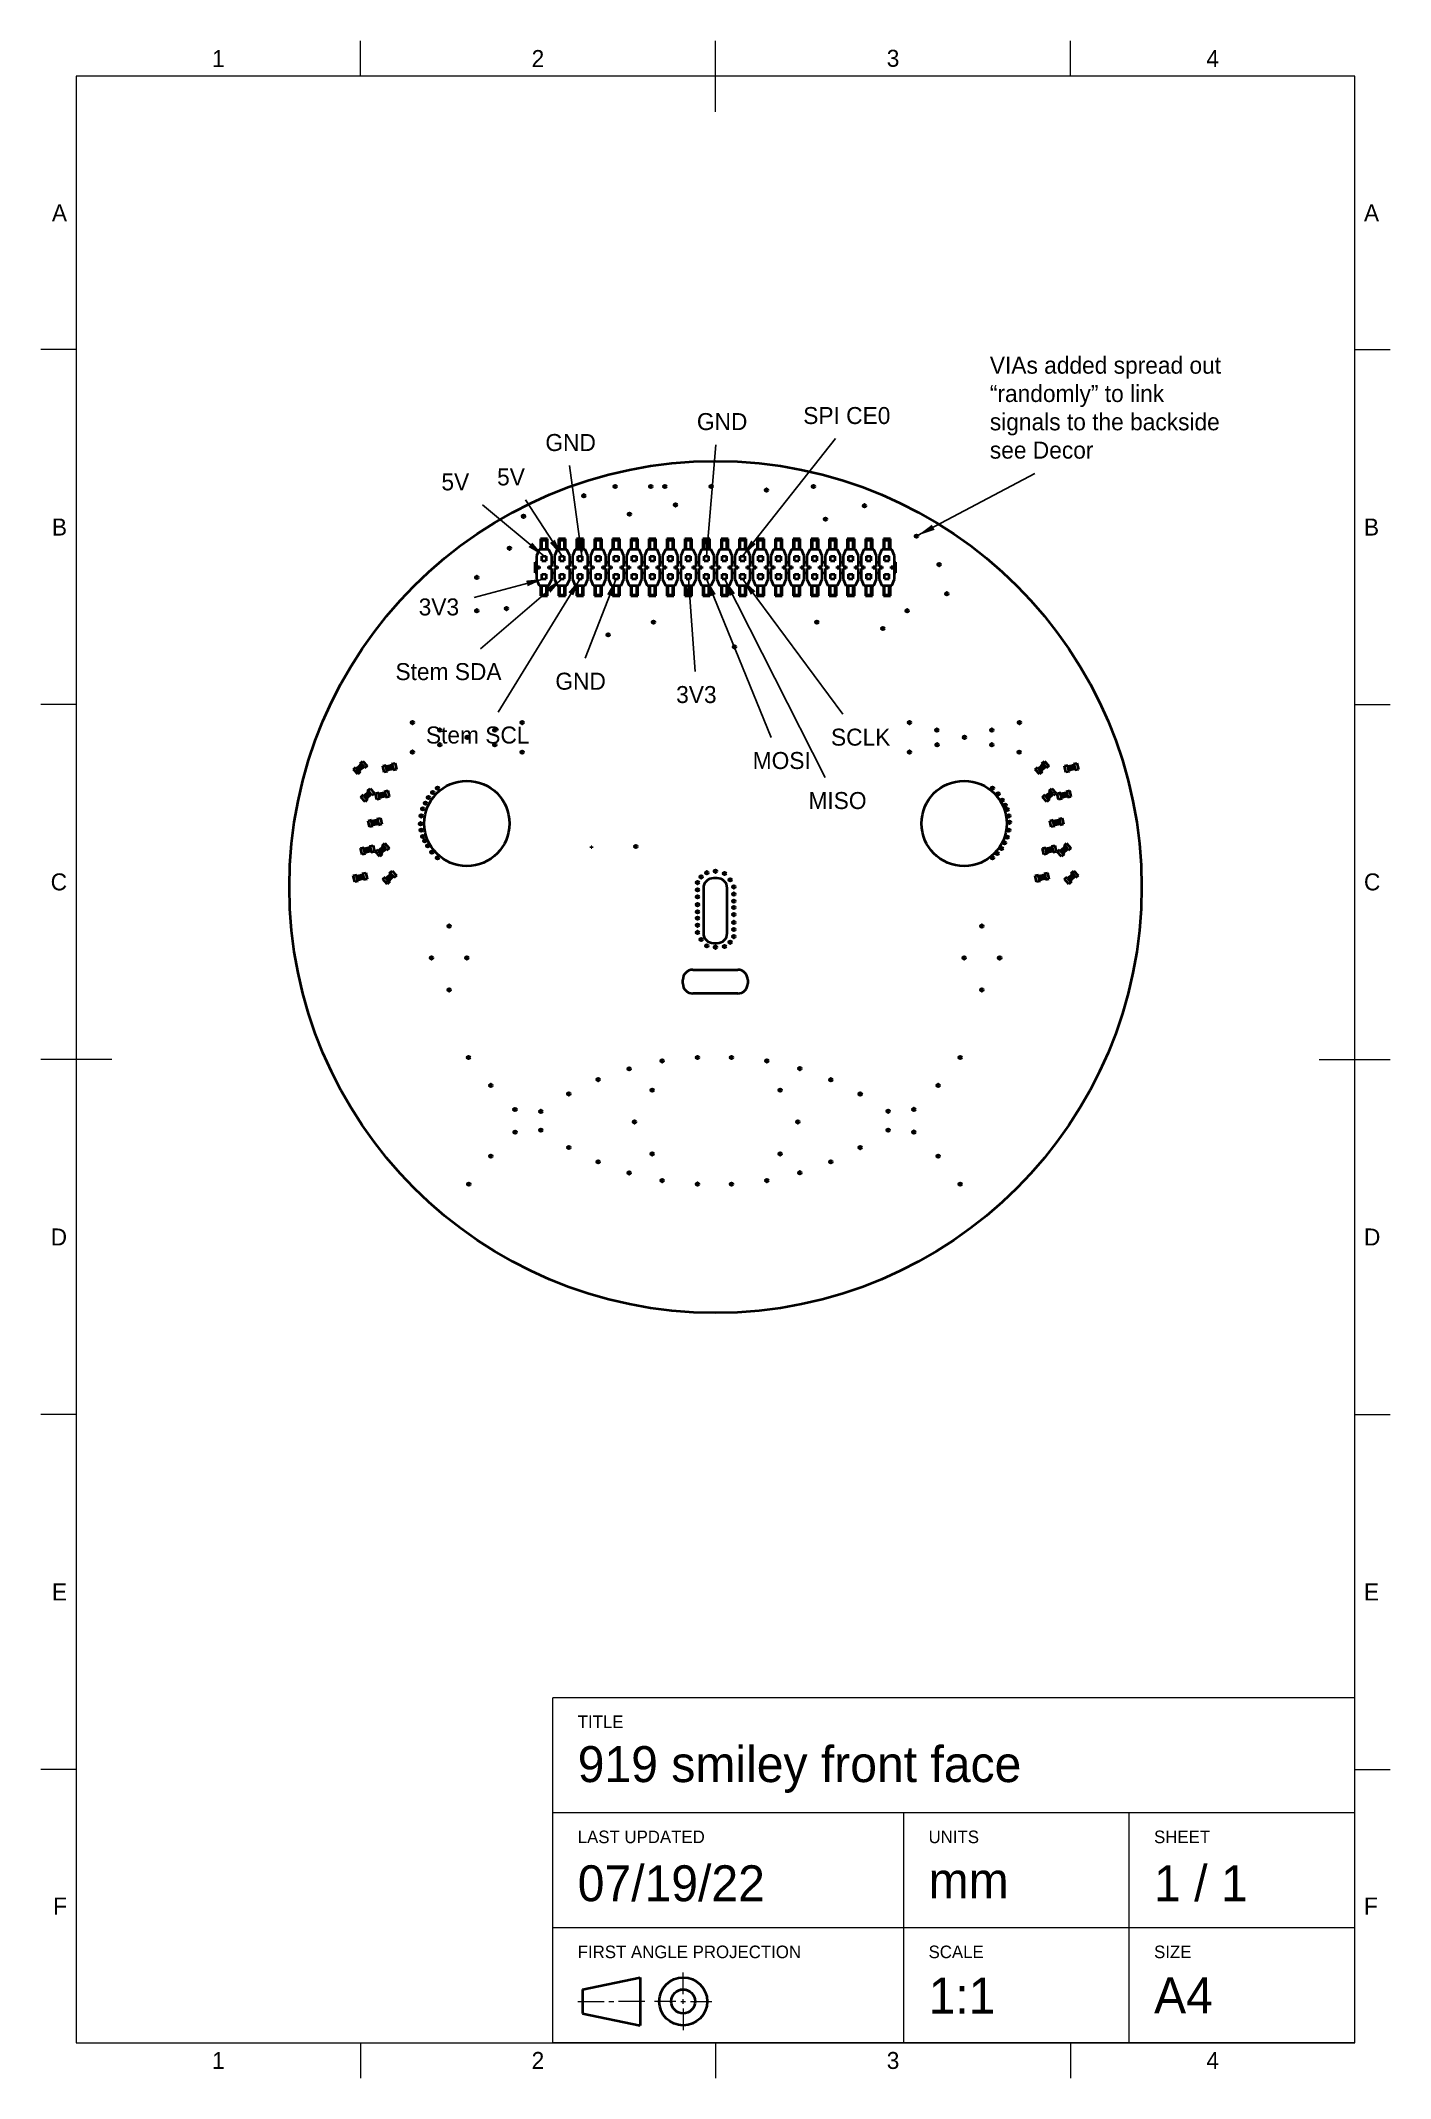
# Model space of a CAD drawing. Header units: millimetres. Extents: x 15 to 205, y 5 to 292.
import ezdxf

# ---------------------------------------------------------------- set-up
doc = ezdxf.new("R2010")
doc.units = ezdxf.units.MM
for name, color, linetype in [('Annotations', 7, 'Continuous'), ('Border', 7, 'Continuous'), ('Geometries', 7, 'Continuous')]:
    doc.layers.add(name, color=color, linetype=linetype)
doc.styles.add('Shapr0', font='txt', dxfattribs={"height": 2.3925})
doc.styles.add('Shapr1', font='txt', dxfattribs={"height": 2.3925})
doc.dimstyles.new('ISO-25', dxfattribs={"dimtxt": 2.5, "dimasz": 2.5, "dimexe": 1.25, "dimexo": 0.625, "dimtad": 1, "dimtxsty": 'Standard', "dimcen": 2.5, "dimadec": 0, "dimazin": 0, "dimtfac": 1, "dimtmove": 0, "dimatfit": 3, "dimfxl": 1, "dimarcsym": 0})

msp = doc.modelspace()

# ---------------------------------------------------------------- texts
at = {"layer": 'Annotations', "linetype": 'Continuous', "lineweight": 15, "char_height": 1.7944, "width": 84.6667, "attachment_point": 4}
for s, insert in [('{\\fSF-Mono-Regular-Extended.ttf|b0|i0|c0|p0;\\H1.333333x;VIAs added spread out\\P“randomly” to link\\Psignals to the backside\\Psee Decor}', (148.63, 240.3)), ('{\\fSF-Mono-Regular-Extended.ttf|b0|i0|c0|p0;\\H1.333333x;GND}', (107.38, 238.34)), ('{\\fSF-Mono-Regular-Extended.ttf|b0|i0|c0|p0;\\H1.333333x;SPI CE0}', (122.35, 239.19)), ('{\\fSF-Mono-Regular-Extended.ttf|b0|i0|c0|p0;\\H1.333333x;GND}', (86.05, 235.39)), ('{\\fSF-Mono-Regular-Extended.ttf|b0|i0|c0|p0;\\H1.333333x;5V}', (71.41, 229.85)), ('{\\fSF-Mono-Regular-Extended.ttf|b0|i0|c0|p0;\\H1.333333x;5V}', (79.25, 230.54)), ('{\\fSF-Mono-Regular-Extended.ttf|b0|i0|c0|p0;\\H1.333333x;3V3}', (68.21, 212.23)), ('{\\fSF-Mono-Regular-Extended.ttf|b0|i0|c0|p0;\\H1.333333x;Stem SDA}', (64.94, 203.12)), ('{\\fSF-Mono-Regular-Extended.ttf|b0|i0|c0|p0;\\H1.333333x;GND}', (87.45, 201.77)), ('{\\fSF-Mono-Regular-Extended.ttf|b0|i0|c0|p0;\\H1.333333x;3V3}', (104.46, 199.89)), ('{\\fSF-Mono-Regular-Extended.ttf|b0|i0|c0|p0;\\H1.333333x;Stem SCL}', (69.23, 194.19)), ('{\\fSF-Mono-Regular-Extended.ttf|b0|i0|c0|p0;\\H1.333333x;SCLK}', (126.26, 193.89)), ('{\\fSF-Mono-Regular-Extended.ttf|b0|i0|c0|p0;\\H1.333333x;MOSI}', (115.24, 190.6)), ('{\\fSF-Mono-Regular-Extended.ttf|b0|i0|c0|p0;\\H1.333333x;MISO}', (123.09, 184.96))]:
    msp.add_mtext(s, dxfattribs=dict(at, insert=insert))
at = {"layer": 'Border', "linetype": 'Continuous', "lineweight": 15, "char_height": 2.39, "width": 2.3925, "style": 'Shapr0'}
for s, insert, attachment_point in [('1', (40, 288.3), 8), ('2', (85, 288.3), 8), ('3', (135, 288.3), 8), ('4', (180, 288.3), 8), ('A', (18.7, 267.75), 6), ('A', (201.3, 267.75), 4), ('B', (18.7, 223.5), 6), ('B', (201.3, 223.5), 4), ('C', (18.7, 173.5), 6), ('C', (201.3, 173.5), 4), ('D', (18.7, 123.5), 6), ('D', (201.3, 123.5), 4), ('E', (18.7, 73.5), 6), ('E', (201.3, 73.5), 4), ('F', (18.7, 29.25), 6), ('F', (201.3, 29.25), 4), ('1', (40, 8.7), 2), ('2', (85, 8.7), 2), ('3', (135, 8.7), 2), ('4', (180, 8.7), 2)]:
    msp.add_mtext(s, dxfattribs=dict(at, insert=insert, attachment_point=attachment_point))
at = {"layer": 'Border', "linetype": 'Continuous', "lineweight": 15, "attachment_point": 7, "style": 'Shapr1'}
for s, insert, char_height in [('TITLE', (90.6, 54.33), 1.77), ('919 smiley front face', (90.6, 45.19), 5.0625), ('LAST UPDATED', (90.6, 38.09), 1.7705), ('UNITS', (140, 38.09), 1.77), ('SHEET', (171.75, 38.09), 1.77), ('07/19/22', (90.6, 29.86), 5.063), ('1 / 1', (171.75, 29.86), 5.063), ('mm', (140, 30.34), 5.063), ('FIRST ANGLE PROJECTION', (90.6, 21.89), 1.7705), ('SCALE', (140, 21.89), 1.77), ('SIZE', (171.75, 21.89), 1.77), ('1:1', (140, 14.12), 5.063), ('A4', (171.75, 14.14), 5.063)]:
    msp.add_mtext(s, dxfattribs=dict(at, insert=insert, char_height=char_height))

# ---------------------------------------------------------------- blocks, each defined once
blk = doc.blocks.new('*U2')
at = {"layer": 'Border', "linetype": 'Continuous', "lineweight": 15}
for p, q in [((200, 58.6), (87.1, 58.6)), ((87.1, 10), (87.1, 58.6)), ((200, 10), (200, 58.6)), ((200, 42.4), (87.1, 42.4)), ((136.5, 10), (136.5, 42.4)), ((168.25, 10), (168.25, 42.4)), ((200, 26.2), (87.1, 26.2)), ((105.450088, 16.837486), (105.450088, 19.875004)), ((90.6, 15.82498), (94.312522, 15.82498)), ((94.987526, 15.82498), (95.66253, 15.82498)), ((100.050056, 15.82498), (96.337534, 15.82498)), ((104.437582, 15.82498), (101.400064, 15.82498)), ((105.112586, 15.82498), (105.78759, 15.82498)), ((105.450088, 15.487478), (105.450088, 16.162482)), ((105.450088, 14.812474), (105.450088, 11.774956)), ((106.462594, 15.82498), (109.500112, 15.82498)), ((200, 10), (87.1, 10))]:
    blk.add_line(p, q, dxfattribs=at)
at = {"layer": 'Border', "linetype": 'Continuous', "lineweight": 40}
for p, q in [((91.275004, 17.51249), (99.375052, 19.2)), ((91.275004, 17.51249), (91.275004, 14.13747)), ((99.375052, 19.2), (99.375052, 12.44996)), ((91.275004, 14.13747), (99.375052, 12.44996))]:
    blk.add_line(p, q, dxfattribs=at)
for radius in [3.37502, 1.68751]:
    blk.add_circle((105.450088, 15.82498), radius, dxfattribs=at)

# ---------------------------------------------------------------- linework, layer by layer
at = {"layer": 'Border', "linetype": 'Continuous', "lineweight": 15}
for p, q in [((60, 287), (60, 292)), ((110, 282), (110, 292)), ((160, 287), (160, 292)), ((200, 287), (20, 287)), ((20, 287), (20, 10)), ((200, 10), (200, 287)), ((20, 248.5), (15, 248.5)), ((200, 248.5), (205, 248.5)), ((20, 198.5), (15, 198.5)), ((200, 198.5), (205, 198.5)), ((25, 148.5), (15, 148.5)), ((195, 148.5), (205, 148.5)), ((20, 98.5), (15, 98.5)), ((200, 98.5), (205, 98.5)), ((20, 48.5), (15, 48.5)), ((200, 48.5), (205, 48.5)), ((20, 10), (200, 10)), ((60, 10), (60, 5)), ((110, 10), (110, 5)), ((110, 10), (110, 5)), ((160, 10), (160, 5))]:
    msp.add_line(p, q, dxfattribs=at)
at = {"layer": 'Geometries', "linetype": 'Continuous', "lineweight": 40}
for p, q in [((86.35, 221.82), (85.35, 221.82)), ((85.35, 221.82), (85.35, 220.34)), ((85.54, 220.34), (85.54, 221.65)), ((85.54, 221.65), (86.17, 221.65)), ((86.17, 221.65), (86.17, 220.34)), ((86.35, 220.34), (86.35, 221.82)), ((87.89, 221.82), (87.89, 220.34)), ((88.89, 221.82), (87.89, 221.82)), ((88.08, 221.65), (88.71, 221.65)), ((88.08, 220.34), (88.08, 221.65)), ((88.71, 221.65), (88.71, 220.34)), ((88.89, 220.34), (88.89, 221.82)), ((91.43, 221.82), (90.43, 221.82)), ((90.43, 221.82), (90.43, 220.34)), ((90.62, 220.34), (90.62, 221.65)), ((90.62, 221.65), (91.25, 221.65)), ((91.25, 221.65), (91.25, 220.34)), ((91.43, 220.34), (91.43, 221.82)), ((92.98, 221.82), (92.98, 220.34)), ((93.98, 221.82), (92.98, 221.82)), ((93.16, 220.34), (93.16, 221.65)), ((93.16, 221.65), (93.79, 221.65)), ((93.79, 221.65), (93.79, 220.34)), ((93.98, 220.34), (93.98, 221.82)), ((96.52, 221.82), (95.52, 221.82)), ((95.52, 221.82), (95.52, 220.34)), ((95.7, 220.34), (95.7, 221.65)), ((95.7, 221.65), (96.33, 221.65)), ((96.33, 221.65), (96.33, 220.34)), ((96.52, 220.34), (96.52, 221.82)), ((99.06, 221.82), (98.06, 221.82)), ((98.06, 221.82), (98.06, 220.34)), ((98.24, 220.34), (98.24, 221.65)), ((98.24, 221.65), (98.87, 221.65)), ((98.87, 221.65), (98.87, 220.34)), ((99.06, 220.34), (99.06, 221.82)), ((100.6, 221.82), (100.6, 220.34)), ((101.6, 221.82), (100.6, 221.82)), ((100.78, 221.65), (101.41, 221.65)), ((100.78, 220.34), (100.78, 221.65)), ((101.41, 221.65), (101.41, 220.34)), ((101.6, 220.34), (101.6, 221.82)), ((103.14, 221.82), (103.14, 220.34)), ((104.14, 221.82), (103.14, 221.82)), ((103.32, 220.34), (103.32, 221.65)), ((103.32, 221.65), (103.95, 221.65)), ((103.95, 221.65), (103.95, 220.34)), ((104.14, 220.34), (104.14, 221.82)), ((105.68, 221.82), (105.68, 220.34)), ((106.68, 221.82), (105.68, 221.82)), ((105.86, 220.34), (105.86, 221.65)), ((105.86, 221.65), (106.49, 221.65)), ((106.49, 221.65), (106.49, 220.34)), ((106.68, 220.34), (106.68, 221.82)), ((109.22, 221.82), (108.22, 221.82)), ((108.22, 221.82), (108.22, 220.34)), ((108.4, 220.34), (108.4, 221.65)), ((108.4, 221.65), (109.03, 221.65)), ((109.03, 221.65), (109.03, 220.34)), ((109.22, 220.34), (109.22, 221.82)), ((111.78, 221.82), (110.78, 221.82)), ((110.78, 221.82), (110.78, 220.34)), ((110.94, 220.34), (110.94, 221.65)), ((110.94, 221.65), (111.57, 221.65)), ((111.57, 221.65), (111.57, 220.34)), ((111.78, 220.34), (111.78, 221.82)), ((113.32, 221.82), (113.32, 220.34)), ((114.32, 221.82), (113.32, 221.82)), ((113.48, 220.34), (113.48, 221.65)), ((113.48, 221.65), (114.11, 221.65)), ((114.11, 221.65), (114.11, 220.34)), ((114.32, 220.34), (114.32, 221.82)), ((116.86, 221.82), (115.86, 221.82)), ((115.86, 221.82), (115.86, 220.34)), ((116.02, 220.34), (116.02, 221.65)), ((116.02, 221.65), (116.65, 221.65)), ((116.65, 221.65), (116.65, 220.34)), ((116.86, 220.34), (116.86, 221.82)), ((118.4, 221.82), (118.4, 220.34)), ((119.4, 221.82), (118.4, 221.82)), ((118.56, 220.34), (118.56, 221.65)), ((118.56, 221.65), (119.19, 221.65)), ((119.19, 221.65), (119.19, 220.34)), ((119.4, 220.34), (119.4, 221.82)), ((121.94, 221.82), (120.94, 221.82)), ((120.94, 221.82), (120.94, 220.34)), ((121.1, 220.34), (121.1, 221.65)), ((121.1, 221.65), (121.73, 221.65)), ((121.73, 221.65), (121.73, 220.34)), ((121.94, 220.34), (121.94, 221.82)), ((124.48, 221.82), (123.48, 221.82)), ((123.48, 221.82), (123.48, 220.34)), ((123.64, 220.34), (123.64, 221.65)), ((123.64, 221.65), (124.27, 221.65)), ((124.27, 221.65), (124.27, 220.34)), ((124.48, 220.34), (124.48, 221.82)), ((127.02, 221.82), (126.02, 221.82)), ((126.02, 221.82), (126.02, 220.34)), ((126.18, 220.34), (126.18, 221.65)), ((126.18, 221.65), (126.81, 221.65)), ((126.81, 221.65), (126.81, 220.34)), ((127.02, 220.34), (127.02, 221.82)), ((128.56, 221.82), (128.56, 220.34)), ((129.56, 221.82), (128.56, 221.82)), ((128.72, 221.65), (129.35, 221.65)), ((128.72, 220.34), (128.72, 221.65)), ((129.35, 221.65), (129.35, 220.34)), ((129.56, 220.34), (129.56, 221.82)), ((132.11, 221.82), (131.11, 221.82)), ((131.11, 221.82), (131.11, 220.34)), ((131.26, 220.34), (131.26, 221.65)), ((131.26, 221.65), (131.89, 221.65)), ((131.89, 221.65), (131.89, 220.34)), ((132.11, 220.34), (132.11, 221.82)), ((134.65, 221.82), (133.65, 221.82)), ((133.65, 221.82), (133.65, 220.34)), ((133.8, 220.34), (133.8, 221.65)), ((133.8, 221.65), (134.43, 221.65)), ((134.43, 220.34), (134.43, 221.65)), ((134.65, 220.34), (134.65, 221.82)), ((84.59, 217.04), (84.59, 218.56)), ((84.59, 218.56), (84.78, 218.56)), ((85.16, 220.34), (84.78, 219.45)), ((84.78, 219.45), (84.78, 218.56)), ((84.78, 218.56), (84.78, 217.95)), ((85.35, 220.34), (85.16, 220.34)), ((85.54, 220.34), (85.35, 220.34)), ((86.17, 220.34), (85.54, 220.34)), ((85.54, 218.75), (85.54, 219.39)), ((85.54, 219.39), (86.17, 219.39)), ((85.54, 218.75), (86.17, 218.75)), ((86.35, 220.34), (86.17, 220.34)), ((86.17, 219.39), (86.17, 218.75)), ((86.55, 220.34), (86.35, 220.34)), ((86.94, 219.45), (86.55, 220.34)), ((86.94, 218.56), (86.94, 219.45)), ((86.94, 218.56), (87.32, 218.56)), ((86.94, 217.95), (86.94, 218.56)), ((87.7, 220.34), (87.32, 219.45)), ((87.32, 219.45), (87.32, 218.56)), ((87.32, 218.56), (87.32, 217.95)), ((87.89, 220.34), (87.7, 220.34)), ((88.08, 220.34), (87.89, 220.34)), ((88.71, 220.34), (88.08, 220.34)), ((88.08, 219.39), (88.71, 219.39)), ((88.08, 218.75), (88.08, 219.39)), ((88.08, 218.75), (88.71, 218.75)), ((88.89, 220.34), (88.71, 220.34)), ((88.71, 219.39), (88.71, 218.75)), ((89.09, 220.34), (88.89, 220.34)), ((89.48, 219.45), (89.09, 220.34)), ((89.48, 218.56), (89.48, 219.45)), ((89.48, 217.95), (89.48, 218.56)), ((89.48, 218.56), (89.86, 218.56)), ((90.24, 220.34), (89.86, 219.45)), ((89.86, 219.45), (89.86, 218.56)), ((89.86, 218.56), (89.86, 217.95)), ((90.43, 220.34), (90.24, 220.34)), ((90.62, 220.34), (90.43, 220.34)), ((91.25, 220.34), (90.62, 220.34)), ((90.62, 219.39), (91.25, 219.39)), ((90.62, 218.75), (90.62, 219.39)), ((90.62, 218.75), (91.25, 218.75)), ((91.43, 220.34), (91.25, 220.34)), ((91.25, 219.39), (91.25, 218.75)), ((91.63, 220.34), (91.43, 220.34)), ((92.02, 219.45), (91.63, 220.34)), ((92.02, 218.56), (92.02, 219.45)), ((92.02, 217.95), (92.02, 218.56)), ((92.02, 218.56), (92.4, 218.56)), ((92.78, 220.34), (92.4, 219.45)), ((92.4, 219.45), (92.4, 218.56)), ((92.4, 218.56), (92.4, 217.95)), ((92.98, 220.34), (92.78, 220.34)), ((93.16, 220.34), (92.98, 220.34)), ((93.79, 220.34), (93.16, 220.34)), ((93.16, 218.75), (93.16, 219.39)), ((93.16, 219.39), (93.79, 219.39)), ((93.16, 218.75), (93.79, 218.75)), ((93.98, 220.34), (93.79, 220.34)), ((93.79, 219.39), (93.79, 218.75)), ((94.17, 220.34), (93.98, 220.34)), ((94.56, 219.45), (94.17, 220.34)), ((94.56, 218.56), (94.56, 219.45)), ((94.56, 218.56), (94.94, 218.56)), ((94.56, 217.95), (94.56, 218.56)), ((95.32, 220.34), (94.94, 219.45)), ((94.94, 219.45), (94.94, 218.56)), ((94.94, 218.56), (94.94, 217.95)), ((95.52, 220.34), (95.32, 220.34)), ((95.7, 220.34), (95.52, 220.34)), ((96.33, 220.34), (95.7, 220.34)), ((95.7, 219.39), (96.33, 219.39)), ((95.7, 218.75), (95.7, 219.39)), ((95.7, 218.75), (96.33, 218.75)), ((96.52, 220.34), (96.33, 220.34)), ((96.33, 219.39), (96.33, 218.75)), ((96.71, 220.34), (96.52, 220.34)), ((97.1, 219.45), (96.71, 220.34)), ((97.1, 218.56), (97.1, 219.45)), ((97.1, 218.56), (97.48, 218.56)), ((97.1, 217.95), (97.1, 218.56)), ((97.86, 220.34), (97.48, 219.45)), ((97.48, 219.45), (97.48, 218.56)), ((97.48, 218.56), (97.48, 217.95)), ((98.06, 220.34), (97.86, 220.34)), ((98.24, 220.34), (98.06, 220.34)), ((98.87, 220.34), (98.24, 220.34)), ((98.24, 219.39), (98.87, 219.39)), ((98.24, 218.75), (98.24, 219.39)), ((98.24, 218.75), (98.87, 218.75)), ((99.06, 220.34), (98.87, 220.34)), ((98.87, 219.39), (98.87, 218.75)), ((99.25, 220.34), (99.06, 220.34)), ((99.64, 219.45), (99.25, 220.34)), ((99.64, 218.56), (99.64, 219.45)), ((99.64, 217.95), (99.64, 218.56)), ((99.64, 218.56), (100.02, 218.56)), ((100.4, 220.34), (100.02, 219.45)), ((100.02, 219.45), (100.02, 218.56)), ((100.02, 218.56), (100.02, 217.95)), ((100.6, 220.34), (100.4, 220.34)), ((100.78, 220.34), (100.6, 220.34)), ((101.41, 220.34), (100.78, 220.34)), ((100.78, 219.39), (101.41, 219.39)), ((100.78, 218.75), (100.78, 219.39)), ((100.78, 218.75), (101.41, 218.75)), ((101.6, 220.34), (101.41, 220.34)), ((101.41, 219.39), (101.41, 218.75)), ((101.79, 220.34), (101.6, 220.34)), ((102.18, 219.45), (101.79, 220.34)), ((102.18, 218.56), (102.18, 219.45)), ((102.18, 218.56), (102.56, 218.56)), ((102.18, 217.95), (102.18, 218.56)), ((102.94, 220.34), (102.56, 219.45)), ((102.56, 219.45), (102.56, 218.56)), ((102.56, 218.56), (102.56, 217.95)), ((103.14, 220.34), (102.94, 220.34)), ((103.32, 220.34), (103.14, 220.34)), ((103.95, 220.34), (103.32, 220.34)), ((103.32, 219.39), (103.95, 219.39)), ((103.32, 218.75), (103.32, 219.39)), ((103.32, 218.75), (103.95, 218.75)), ((104.14, 220.34), (103.95, 220.34)), ((103.95, 219.39), (103.95, 218.75)), ((104.33, 220.34), (104.14, 220.34)), ((104.72, 219.45), (104.33, 220.34)), ((104.72, 218.56), (104.72, 219.45)), ((104.72, 217.95), (104.72, 218.56)), ((104.72, 218.56), (105.1, 218.56)), ((105.48, 220.34), (105.1, 219.45)), ((105.1, 219.45), (105.1, 218.56)), ((105.1, 218.56), (105.1, 217.95)), ((105.68, 220.34), (105.48, 220.34)), ((105.86, 220.34), (105.68, 220.34)), ((106.49, 220.34), (105.86, 220.34)), ((105.86, 219.39), (106.49, 219.39)), ((105.86, 218.75), (105.86, 219.39)), ((105.86, 218.75), (106.49, 218.75)), ((106.68, 220.34), (106.49, 220.34)), ((106.49, 219.39), (106.49, 218.75)), ((106.87, 220.34), (106.68, 220.34)), ((107.26, 219.45), (106.87, 220.34)), ((107.26, 218.56), (107.26, 219.45)), ((107.26, 218.56), (107.64, 218.56)), ((107.26, 217.95), (107.26, 218.56)), ((108.02, 220.34), (107.64, 219.45)), ((107.64, 219.45), (107.64, 218.56)), ((107.64, 218.56), (107.64, 217.95)), ((108.22, 220.34), (108.02, 220.34)), ((108.4, 220.34), (108.22, 220.34)), ((109.03, 220.34), (108.4, 220.34)), ((108.4, 219.39), (109.03, 219.39)), ((108.4, 218.75), (108.4, 219.39)), ((108.4, 218.75), (109.03, 218.75)), ((109.22, 220.34), (109.03, 220.34)), ((109.03, 219.39), (109.03, 218.75)), ((109.41, 220.34), (109.22, 220.34)), ((109.8, 219.45), (109.41, 220.34)), ((109.8, 218.56), (109.8, 219.45)), ((109.8, 218.56), (110.18, 218.56)), ((109.8, 217.95), (109.8, 218.56)), ((110.56, 220.34), (110.18, 219.45)), ((110.18, 219.45), (110.18, 218.56)), ((110.18, 218.56), (110.18, 217.95)), ((110.78, 220.34), (110.56, 220.34)), ((110.94, 220.34), (110.78, 220.34)), ((111.57, 220.34), (110.94, 220.34)), ((110.94, 219.39), (111.57, 219.39)), ((110.94, 218.75), (110.94, 219.39)), ((110.94, 218.75), (111.57, 218.75)), ((111.78, 220.34), (111.57, 220.34)), ((111.57, 219.39), (111.57, 218.75)), ((111.95, 220.34), (111.78, 220.34)), ((112.34, 219.45), (111.95, 220.34)), ((112.34, 218.56), (112.34, 219.45)), ((112.34, 217.95), (112.34, 218.56)), ((112.34, 218.56), (112.72, 218.56)), ((113.1, 220.34), (112.72, 219.45)), ((112.72, 219.45), (112.72, 218.56)), ((112.72, 218.56), (112.72, 217.95)), ((113.32, 220.34), (113.1, 220.34)), ((113.48, 220.34), (113.32, 220.34)), ((114.11, 220.34), (113.48, 220.34)), ((113.48, 219.39), (114.11, 219.39)), ((113.48, 218.75), (113.48, 219.39)), ((113.48, 218.75), (114.11, 218.75)), ((114.32, 220.34), (114.11, 220.34)), ((114.11, 219.39), (114.11, 218.75)), ((114.49, 220.34), (114.32, 220.34)), ((114.88, 219.45), (114.49, 220.34)), ((114.88, 218.56), (114.88, 219.45)), ((114.88, 217.95), (114.88, 218.56)), ((114.88, 218.56), (115.26, 218.56)), ((115.64, 220.34), (115.26, 219.45)), ((115.26, 219.45), (115.26, 218.56)), ((115.26, 218.56), (115.26, 217.95)), ((115.86, 220.34), (115.64, 220.34)), ((116.02, 220.34), (115.86, 220.34)), ((116.65, 220.34), (116.02, 220.34)), ((116.02, 218.75), (116.02, 219.39)), ((116.02, 219.39), (116.65, 219.39)), ((116.02, 218.75), (116.65, 218.75)), ((116.86, 220.34), (116.65, 220.34)), ((116.65, 219.39), (116.65, 218.75)), ((117.03, 220.34), (116.86, 220.34)), ((117.42, 219.45), (117.03, 220.34)), ((117.42, 218.56), (117.42, 219.45)), ((117.42, 218.56), (117.8, 218.56)), ((117.42, 217.95), (117.42, 218.56)), ((118.18, 220.34), (117.8, 219.45)), ((117.8, 219.45), (117.8, 218.56)), ((117.8, 218.56), (117.8, 217.95)), ((118.4, 220.34), (118.18, 220.34)), ((118.56, 220.34), (118.4, 220.34)), ((119.19, 220.34), (118.56, 220.34)), ((118.56, 219.39), (119.19, 219.39)), ((118.56, 218.75), (118.56, 219.39)), ((118.56, 218.75), (119.19, 218.75)), ((119.4, 220.34), (119.19, 220.34)), ((119.19, 219.39), (119.19, 218.75)), ((119.57, 220.34), (119.4, 220.34)), ((119.96, 219.45), (119.57, 220.34)), ((119.96, 218.56), (119.96, 219.45)), ((119.96, 218.56), (120.34, 218.56)), ((119.96, 217.95), (119.96, 218.56)), ((120.72, 220.34), (120.34, 219.45)), ((120.34, 219.45), (120.34, 218.56)), ((120.34, 218.56), (120.34, 217.95)), ((120.94, 220.34), (120.72, 220.34)), ((121.1, 220.34), (120.94, 220.34)), ((121.73, 220.34), (121.1, 220.34)), ((121.1, 219.39), (121.73, 219.39)), ((121.1, 218.75), (121.1, 219.39)), ((121.1, 218.75), (121.73, 218.75)), ((121.94, 220.34), (121.73, 220.34)), ((121.73, 219.39), (121.73, 218.75)), ((122.11, 220.34), (121.94, 220.34)), ((122.5, 219.45), (122.11, 220.34)), ((122.5, 218.56), (122.5, 219.45)), ((122.5, 218.56), (122.88, 218.56)), ((122.5, 217.95), (122.5, 218.56)), ((123.26, 220.34), (122.88, 219.45)), ((122.88, 219.45), (122.88, 218.56)), ((122.88, 218.56), (122.88, 217.95)), ((123.48, 220.34), (123.26, 220.34)), ((123.64, 220.34), (123.48, 220.34)), ((124.27, 220.34), (123.64, 220.34)), ((123.64, 219.39), (124.27, 219.39)), ((123.64, 218.75), (123.64, 219.39)), ((123.64, 218.75), (124.27, 218.75)), ((124.48, 220.34), (124.27, 220.34)), ((124.27, 219.39), (124.27, 218.75)), ((124.65, 220.34), (124.48, 220.34)), ((125.04, 219.45), (124.65, 220.34)), ((125.04, 218.56), (125.04, 219.45)), ((125.04, 218.56), (125.42, 218.56)), ((125.04, 217.95), (125.04, 218.56)), ((125.8, 220.34), (125.42, 219.45)), ((125.42, 219.45), (125.42, 218.56)), ((125.42, 218.56), (125.42, 217.95)), ((126.02, 220.34), (125.8, 220.34)), ((126.18, 220.34), (126.02, 220.34)), ((126.81, 220.34), (126.18, 220.34)), ((126.18, 218.75), (126.18, 219.39)), ((126.18, 219.39), (126.81, 219.39)), ((126.18, 218.75), (126.81, 218.75)), ((127.02, 220.34), (126.81, 220.34)), ((126.81, 219.39), (126.81, 218.75)), ((127.19, 220.34), (127.02, 220.34)), ((127.58, 219.45), (127.19, 220.34)), ((127.58, 218.56), (127.58, 219.45)), ((127.58, 218.56), (127.96, 218.56)), ((127.58, 217.95), (127.58, 218.56)), ((128.34, 220.34), (127.96, 219.45)), ((127.96, 219.45), (127.96, 218.56)), ((127.96, 218.56), (127.96, 217.95)), ((128.56, 220.34), (128.34, 220.34)), ((128.72, 220.34), (128.56, 220.34)), ((129.35, 220.34), (128.72, 220.34)), ((128.72, 218.75), (128.72, 219.39)), ((128.72, 219.39), (129.35, 219.39)), ((128.72, 218.75), (129.35, 218.75)), ((129.56, 220.34), (129.35, 220.34)), ((129.35, 219.39), (129.35, 218.75)), ((129.73, 220.34), (129.56, 220.34)), ((130.12, 219.45), (129.73, 220.34)), ((130.12, 218.56), (130.12, 219.45)), ((130.12, 218.56), (130.5, 218.56)), ((130.12, 217.95), (130.12, 218.56)), ((130.88, 220.34), (130.5, 219.45)), ((130.5, 219.45), (130.5, 218.56)), ((130.5, 218.56), (130.5, 217.95)), ((131.11, 220.34), (130.88, 220.34)), ((131.26, 220.34), (131.11, 220.34)), ((131.89, 220.34), (131.26, 220.34)), ((131.26, 219.39), (131.89, 219.39)), ((131.26, 218.75), (131.26, 219.39)), ((131.26, 218.75), (131.89, 218.75)), ((132.11, 220.34), (131.89, 220.34)), ((131.89, 219.39), (131.89, 218.75)), ((132.27, 220.34), (132.11, 220.34)), ((132.66, 219.45), (132.27, 220.34)), ((132.66, 218.56), (132.66, 219.45)), ((132.66, 218.56), (133.04, 218.56)), ((132.66, 217.95), (132.66, 218.56)), ((133.42, 220.34), (133.04, 219.45)), ((133.04, 219.45), (133.04, 218.56)), ((133.04, 218.56), (133.04, 217.95)), ((133.65, 220.34), (133.42, 220.34)), ((133.8, 220.34), (133.65, 220.34)), ((134.43, 220.34), (133.8, 220.34)), ((133.8, 218.75), (133.8, 219.39)), ((133.8, 219.39), (134.43, 219.39)), ((133.8, 218.75), (134.43, 218.75)), ((134.65, 220.34), (134.43, 220.34)), ((134.43, 218.75), (134.43, 219.39)), ((134.81, 220.34), (134.65, 220.34)), ((135.2, 219.45), (134.81, 220.34)), ((135.2, 218.56), (135.2, 219.45)), ((135.2, 218.56), (135.39, 218.56)), ((135.2, 217.95), (135.2, 218.56)), ((135.39, 217.04), (135.39, 218.56)), ((84.59, 217.04), (84.78, 217.04)), ((84.78, 217.95), (85.22, 217.95)), ((85.22, 217.65), (84.78, 217.65)), ((84.78, 217.65), (84.78, 217.04)), ((84.78, 217.04), (84.78, 216.15)), ((84.78, 216.15), (85.16, 215.26)), ((85.16, 215.26), (85.35, 215.26)), ((85.22, 217.95), (85.22, 217.65)), ((85.35, 215.26), (85.35, 213.8)), ((85.35, 215.26), (85.54, 215.26)), ((85.54, 216.85), (86.17, 216.85)), ((85.54, 216.21), (85.54, 216.85)), ((85.54, 216.21), (86.17, 216.21)), ((85.54, 215.26), (86.17, 215.26)), ((85.54, 213.95), (85.54, 215.26)), ((86.17, 216.85), (86.17, 216.21)), ((86.17, 215.26), (86.35, 215.26)), ((86.17, 215.26), (86.17, 213.95)), ((86.35, 215.26), (86.55, 215.26)), ((86.35, 213.8), (86.35, 215.26)), ((86.49, 217.65), (86.49, 217.95)), ((86.49, 217.95), (86.94, 217.95)), ((86.94, 217.65), (86.49, 217.65)), ((86.55, 215.26), (86.94, 216.15)), ((86.94, 217.04), (86.94, 217.65)), ((86.94, 217.04), (87.32, 217.04)), ((86.94, 216.15), (86.94, 217.04)), ((87.32, 217.95), (87.76, 217.95)), ((87.76, 217.65), (87.32, 217.65)), ((87.32, 217.65), (87.32, 217.04)), ((87.32, 217.04), (87.32, 216.15)), ((87.32, 216.15), (87.7, 215.26)), ((87.7, 215.26), (87.89, 215.26)), ((87.76, 217.95), (87.76, 217.65)), ((87.89, 215.26), (88.08, 215.26)), ((87.89, 215.26), (87.89, 213.8)), ((88.08, 216.85), (88.71, 216.85)), ((88.08, 216.21), (88.08, 216.85)), ((88.08, 216.21), (88.71, 216.21)), ((88.08, 213.95), (88.08, 215.26)), ((88.08, 215.26), (88.71, 215.26)), ((88.71, 216.85), (88.71, 216.21)), ((88.71, 215.26), (88.89, 215.26)), ((88.71, 215.26), (88.71, 213.95)), ((88.89, 215.26), (89.09, 215.26)), ((88.89, 213.8), (88.89, 215.26)), ((89.03, 217.95), (89.48, 217.95)), ((89.03, 217.65), (89.03, 217.95)), ((89.48, 217.65), (89.03, 217.65)), ((89.09, 215.26), (89.48, 216.15)), ((89.48, 217.04), (89.48, 217.65)), ((89.48, 217.04), (89.86, 217.04)), ((89.48, 216.15), (89.48, 217.04)), ((89.86, 217.95), (90.3, 217.95)), ((89.86, 217.65), (89.86, 217.04)), ((90.3, 217.65), (89.86, 217.65)), ((89.86, 217.04), (89.86, 216.15)), ((89.86, 216.15), (90.24, 215.26)), ((90.24, 215.26), (90.43, 215.26)), ((90.3, 217.95), (90.3, 217.65)), ((90.43, 215.26), (90.62, 215.26)), ((90.43, 215.26), (90.43, 213.8)), ((90.62, 216.21), (90.62, 216.85)), ((90.62, 216.85), (91.25, 216.85)), ((90.62, 216.21), (91.25, 216.21)), ((90.62, 213.95), (90.62, 215.26)), ((90.62, 215.26), (91.25, 215.26)), ((91.25, 216.85), (91.25, 216.21)), ((91.25, 215.26), (91.43, 215.26)), ((91.25, 215.26), (91.25, 213.95)), ((91.43, 215.26), (91.63, 215.26)), ((91.43, 213.8), (91.43, 215.26)), ((91.57, 217.95), (92.02, 217.95)), ((91.57, 217.65), (91.57, 217.95)), ((92.02, 217.65), (91.57, 217.65)), ((91.63, 215.26), (92.02, 216.15)), ((92.02, 217.04), (92.02, 217.65)), ((92.02, 217.04), (92.4, 217.04)), ((92.02, 216.15), (92.02, 217.04)), ((92.4, 217.95), (92.84, 217.95)), ((92.4, 217.65), (92.4, 217.04)), ((92.84, 217.65), (92.4, 217.65)), ((92.4, 217.04), (92.4, 216.15)), ((92.4, 216.15), (92.78, 215.26)), ((92.78, 215.26), (92.98, 215.26)), ((92.84, 217.95), (92.84, 217.65)), ((92.98, 215.26), (93.16, 215.26)), ((92.98, 215.26), (92.98, 213.8)), ((93.16, 216.21), (93.16, 216.85)), ((93.16, 216.85), (93.79, 216.85)), ((93.16, 216.21), (93.79, 216.21)), ((93.16, 215.26), (93.79, 215.26)), ((93.16, 213.95), (93.16, 215.26)), ((93.79, 216.85), (93.79, 216.21)), ((93.79, 215.26), (93.98, 215.26)), ((93.79, 215.26), (93.79, 213.95)), ((93.98, 215.26), (94.17, 215.26)), ((93.98, 213.8), (93.98, 215.26)), ((94.11, 217.65), (94.11, 217.95)), ((94.11, 217.95), (94.56, 217.95)), ((94.56, 217.65), (94.11, 217.65)), ((94.17, 215.26), (94.56, 216.15)), ((94.56, 217.04), (94.56, 217.65)), ((94.56, 217.04), (94.94, 217.04)), ((94.56, 216.15), (94.56, 217.04)), ((94.94, 217.95), (95.38, 217.95)), ((95.38, 217.65), (94.94, 217.65)), ((94.94, 217.65), (94.94, 217.04)), ((94.94, 217.04), (94.94, 216.15)), ((94.94, 216.15), (95.32, 215.26)), ((95.32, 215.26), (95.52, 215.26)), ((95.38, 217.95), (95.38, 217.65)), ((95.52, 215.26), (95.7, 215.26)), ((95.52, 215.26), (95.52, 213.8)), ((95.7, 216.21), (95.7, 216.85)), ((95.7, 216.85), (96.33, 216.85)), ((95.7, 216.21), (96.33, 216.21)), ((95.7, 215.26), (96.33, 215.26)), ((95.7, 213.95), (95.7, 215.26)), ((96.33, 216.85), (96.33, 216.21)), ((96.33, 215.26), (96.52, 215.26)), ((96.33, 215.26), (96.33, 213.95)), ((96.52, 215.26), (96.71, 215.26)), ((96.52, 213.8), (96.52, 215.26)), ((96.65, 217.95), (97.1, 217.95)), ((96.65, 217.65), (96.65, 217.95)), ((97.1, 217.65), (96.65, 217.65)), ((96.71, 215.26), (97.1, 216.15)), ((97.1, 217.04), (97.1, 217.65)), ((97.1, 217.04), (97.48, 217.04)), ((97.1, 216.15), (97.1, 217.04)), ((97.48, 217.95), (97.92, 217.95)), ((97.48, 217.65), (97.48, 217.04)), ((97.92, 217.65), (97.48, 217.65)), ((97.48, 217.04), (97.48, 216.15)), ((97.48, 216.15), (97.86, 215.26)), ((97.86, 215.26), (98.06, 215.26)), ((97.92, 217.95), (97.92, 217.65)), ((98.06, 215.26), (98.24, 215.26)), ((98.06, 215.26), (98.06, 213.8)), ((98.24, 216.85), (98.87, 216.85)), ((98.24, 216.21), (98.24, 216.85)), ((98.24, 216.21), (98.87, 216.21)), ((98.24, 213.95), (98.24, 215.26)), ((98.24, 215.26), (98.87, 215.26)), ((98.87, 216.85), (98.87, 216.21)), ((98.87, 215.26), (99.06, 215.26)), ((98.87, 215.26), (98.87, 213.95)), ((99.06, 215.26), (99.25, 215.26)), ((99.06, 213.8), (99.06, 215.26)), ((99.19, 217.65), (99.19, 217.95)), ((99.19, 217.95), (99.64, 217.95)), ((99.64, 217.65), (99.19, 217.65)), ((99.25, 215.26), (99.64, 216.15)), ((99.64, 217.04), (99.64, 217.65)), ((99.64, 217.04), (100.02, 217.04)), ((99.64, 216.15), (99.64, 217.04)), ((100.02, 217.95), (100.46, 217.95)), ((100.46, 217.65), (100.02, 217.65)), ((100.02, 217.65), (100.02, 217.04)), ((100.02, 217.04), (100.02, 216.15)), ((100.02, 216.15), (100.4, 215.26)), ((100.4, 215.26), (100.6, 215.26)), ((100.46, 217.95), (100.46, 217.65)), ((100.6, 215.26), (100.6, 213.8)), ((100.6, 215.26), (100.78, 215.26)), ((100.78, 216.85), (101.41, 216.85)), ((100.78, 216.21), (100.78, 216.85)), ((100.78, 216.21), (101.41, 216.21)), ((100.78, 215.26), (101.41, 215.26)), ((100.78, 213.95), (100.78, 215.26)), ((101.41, 216.85), (101.41, 216.21)), ((101.41, 215.26), (101.6, 215.26)), ((101.41, 215.26), (101.41, 213.95)), ((101.6, 213.8), (101.6, 215.26)), ((101.6, 215.26), (101.79, 215.26)), ((101.73, 217.65), (101.73, 217.95)), ((101.73, 217.95), (102.18, 217.95)), ((102.18, 217.65), (101.73, 217.65)), ((101.79, 215.26), (102.18, 216.15)), ((102.18, 217.04), (102.18, 217.65)), ((102.18, 217.04), (102.56, 217.04)), ((102.18, 216.15), (102.18, 217.04)), ((102.56, 217.95), (103, 217.95)), ((102.56, 217.65), (102.56, 217.04)), ((103, 217.65), (102.56, 217.65)), ((102.56, 217.04), (102.56, 216.15)), ((102.56, 216.15), (102.94, 215.26)), ((102.94, 215.26), (103.14, 215.26)), ((103, 217.95), (103, 217.65)), ((103.14, 215.26), (103.32, 215.26)), ((103.14, 215.26), (103.14, 213.8)), ((103.32, 216.21), (103.32, 216.85)), ((103.32, 216.85), (103.95, 216.85)), ((103.32, 216.21), (103.95, 216.21)), ((103.32, 213.95), (103.32, 215.26)), ((103.32, 215.26), (103.95, 215.26)), ((103.95, 216.85), (103.95, 216.21)), ((103.95, 215.26), (104.14, 215.26)), ((103.95, 215.26), (103.95, 213.95)), ((104.14, 215.26), (104.33, 215.26)), ((104.14, 213.8), (104.14, 215.26)), ((104.27, 217.65), (104.27, 217.95)), ((104.27, 217.95), (104.72, 217.95)), ((104.72, 217.65), (104.27, 217.65)), ((104.33, 215.26), (104.72, 216.15)), ((104.72, 217.04), (104.72, 217.65)), ((104.72, 217.04), (105.1, 217.04)), ((104.72, 216.15), (104.72, 217.04)), ((105.1, 217.95), (105.54, 217.95)), ((105.1, 217.65), (105.1, 217.04)), ((105.54, 217.65), (105.1, 217.65)), ((105.1, 217.04), (105.1, 216.15)), ((105.1, 216.15), (105.48, 215.26)), ((105.48, 215.26), (105.68, 215.26)), ((105.54, 217.95), (105.54, 217.65)), ((105.68, 215.26), (105.86, 215.26)), ((105.68, 215.26), (105.68, 213.8)), ((105.86, 216.85), (106.49, 216.85)), ((105.86, 216.21), (105.86, 216.85)), ((105.86, 216.21), (106.49, 216.21)), ((105.86, 215.26), (106.49, 215.26)), ((105.86, 213.95), (105.86, 215.26)), ((106.49, 216.85), (106.49, 216.21)), ((106.49, 215.26), (106.68, 215.26)), ((106.49, 215.26), (106.49, 213.95)), ((106.68, 215.26), (106.87, 215.26)), ((106.68, 213.8), (106.68, 215.26)), ((106.81, 217.95), (107.26, 217.95)), ((106.81, 217.65), (106.81, 217.95)), ((107.26, 217.65), (106.81, 217.65)), ((106.87, 215.26), (107.26, 216.15)), ((107.26, 217.04), (107.26, 217.65)), ((107.26, 216.15), (107.26, 217.04)), ((107.26, 217.04), (107.64, 217.04)), ((107.64, 217.95), (108.08, 217.95)), ((108.08, 217.65), (107.64, 217.65)), ((107.64, 217.65), (107.64, 217.04)), ((107.64, 217.04), (107.64, 216.15)), ((107.64, 216.15), (108.02, 215.26)), ((108.02, 215.26), (108.22, 215.26)), ((108.08, 217.95), (108.08, 217.65)), ((108.22, 215.26), (108.22, 213.8)), ((108.22, 215.26), (108.4, 215.26)), ((108.4, 216.85), (109.03, 216.85)), ((108.4, 216.21), (108.4, 216.85)), ((108.4, 216.21), (109.03, 216.21)), ((108.4, 215.26), (109.03, 215.26)), ((108.4, 213.95), (108.4, 215.26)), ((109.03, 216.85), (109.03, 216.21)), ((109.03, 215.26), (109.22, 215.26)), ((109.03, 215.26), (109.03, 213.95)), ((109.22, 213.8), (109.22, 215.26)), ((109.22, 215.26), (109.41, 215.26)), ((109.35, 217.65), (109.35, 217.95)), ((109.35, 217.95), (109.8, 217.95)), ((109.8, 217.65), (109.35, 217.65)), ((109.41, 215.26), (109.8, 216.15)), ((109.8, 217.04), (109.8, 217.65)), ((109.8, 217.04), (110.18, 217.04)), ((109.8, 216.15), (109.8, 217.04)), ((110.18, 217.95), (110.62, 217.95)), ((110.18, 217.65), (110.18, 217.04)), ((110.62, 217.65), (110.18, 217.65)), ((110.18, 217.04), (110.18, 216.15)), ((110.18, 216.15), (110.56, 215.26)), ((110.56, 215.26), (110.78, 215.26)), ((110.62, 217.95), (110.62, 217.65)), ((110.78, 215.26), (110.78, 213.79)), ((110.78, 215.26), (110.94, 215.26)), ((110.94, 216.85), (111.57, 216.85)), ((110.94, 216.21), (110.94, 216.85)), ((110.94, 216.21), (111.57, 216.21)), ((110.94, 215.26), (111.57, 215.26)), ((110.94, 213.95), (110.94, 215.26)), ((111.57, 216.85), (111.57, 216.21)), ((111.57, 215.26), (111.78, 215.26)), ((111.57, 215.26), (111.57, 213.95)), ((111.78, 215.26), (111.95, 215.26)), ((111.78, 213.79), (111.78, 215.26)), ((111.89, 217.95), (112.34, 217.95)), ((111.89, 217.65), (111.89, 217.95)), ((112.34, 217.65), (111.89, 217.65)), ((111.95, 215.26), (112.34, 216.15)), ((112.34, 217.04), (112.34, 217.65)), ((112.34, 217.04), (112.72, 217.04)), ((112.34, 216.15), (112.34, 217.04)), ((112.72, 217.95), (113.16, 217.95)), ((112.72, 217.65), (112.72, 217.04)), ((113.16, 217.65), (112.72, 217.65)), ((112.72, 217.04), (112.72, 216.15)), ((112.72, 216.15), (113.1, 215.26)), ((113.1, 215.26), (113.32, 215.26)), ((113.16, 217.95), (113.16, 217.65)), ((113.32, 215.26), (113.32, 213.79)), ((113.32, 215.26), (113.48, 215.26)), ((113.48, 216.21), (113.48, 216.85)), ((113.48, 216.85), (114.11, 216.85)), ((113.48, 216.21), (114.11, 216.21)), ((113.48, 215.26), (114.11, 215.26)), ((113.48, 213.95), (113.48, 215.26)), ((114.11, 216.85), (114.11, 216.21)), ((114.11, 215.26), (114.11, 213.95)), ((114.11, 215.26), (114.32, 215.26)), ((114.32, 215.26), (114.49, 215.26)), ((114.32, 213.79), (114.32, 215.26)), ((114.43, 217.65), (114.43, 217.95)), ((114.43, 217.95), (114.88, 217.95)), ((114.88, 217.65), (114.43, 217.65)), ((114.49, 215.26), (114.88, 216.15)), ((114.88, 217.04), (114.88, 217.65)), ((114.88, 217.04), (115.26, 217.04)), ((114.88, 216.15), (114.88, 217.04)), ((115.26, 217.95), (115.7, 217.95)), ((115.7, 217.65), (115.26, 217.65)), ((115.26, 217.65), (115.26, 217.04)), ((115.26, 217.04), (115.26, 216.15)), ((115.26, 216.15), (115.64, 215.26)), ((115.64, 215.26), (115.86, 215.26)), ((115.7, 217.95), (115.7, 217.65)), ((115.86, 215.26), (116.02, 215.26)), ((115.86, 215.26), (115.86, 213.79)), ((116.02, 216.85), (116.65, 216.85)), ((116.02, 216.21), (116.02, 216.85)), ((116.02, 216.21), (116.65, 216.21)), ((116.02, 215.26), (116.65, 215.26)), ((116.02, 213.95), (116.02, 215.26)), ((116.65, 216.85), (116.65, 216.21)), ((116.65, 215.26), (116.86, 215.26)), ((116.65, 215.26), (116.65, 213.95)), ((116.86, 215.26), (117.03, 215.26)), ((116.86, 213.79), (116.86, 215.26)), ((116.97, 217.95), (117.42, 217.95)), ((116.97, 217.65), (116.97, 217.95)), ((117.42, 217.65), (116.97, 217.65)), ((117.03, 215.26), (117.42, 216.15)), ((117.42, 217.04), (117.42, 217.65)), ((117.42, 217.04), (117.8, 217.04)), ((117.42, 216.15), (117.42, 217.04)), ((117.8, 217.95), (118.24, 217.95)), ((118.24, 217.65), (117.8, 217.65)), ((117.8, 217.65), (117.8, 217.04)), ((117.8, 217.04), (117.8, 216.15)), ((117.8, 216.15), (118.18, 215.26)), ((118.18, 215.26), (118.4, 215.26)), ((118.24, 217.95), (118.24, 217.65)), ((118.4, 215.26), (118.4, 213.79)), ((118.4, 215.26), (118.56, 215.26)), ((118.56, 216.85), (119.19, 216.85)), ((118.56, 216.21), (118.56, 216.85)), ((118.56, 216.21), (119.19, 216.21)), ((118.56, 215.26), (119.19, 215.26)), ((118.56, 213.95), (118.56, 215.26)), ((119.19, 216.85), (119.19, 216.21)), ((119.19, 215.26), (119.4, 215.26)), ((119.19, 215.26), (119.19, 213.95)), ((119.4, 213.79), (119.4, 215.26)), ((119.4, 215.26), (119.57, 215.26)), ((119.51, 217.65), (119.51, 217.95)), ((119.51, 217.95), (119.96, 217.95)), ((119.96, 217.65), (119.51, 217.65)), ((119.57, 215.26), (119.96, 216.15)), ((119.96, 217.04), (119.96, 217.65)), ((119.96, 216.15), (119.96, 217.04)), ((119.96, 217.04), (120.34, 217.04)), ((120.34, 217.95), (120.78, 217.95)), ((120.78, 217.65), (120.34, 217.65)), ((120.34, 217.65), (120.34, 217.04)), ((120.34, 217.04), (120.34, 216.15)), ((120.34, 216.15), (120.72, 215.26)), ((120.72, 215.26), (120.94, 215.26)), ((120.78, 217.95), (120.78, 217.65)), ((120.94, 215.26), (121.1, 215.26)), ((120.94, 215.26), (120.94, 213.79)), ((121.1, 216.21), (121.1, 216.85)), ((121.1, 216.85), (121.73, 216.85)), ((121.1, 216.21), (121.73, 216.21)), ((121.1, 215.26), (121.73, 215.26)), ((121.1, 213.95), (121.1, 215.26)), ((121.73, 216.85), (121.73, 216.21)), ((121.73, 215.26), (121.94, 215.26)), ((121.73, 215.26), (121.73, 213.95)), ((121.94, 215.26), (122.11, 215.26)), ((121.94, 213.79), (121.94, 215.26)), ((122.05, 217.95), (122.5, 217.95)), ((122.05, 217.65), (122.05, 217.95)), ((122.5, 217.65), (122.05, 217.65)), ((122.11, 215.26), (122.5, 216.15)), ((122.5, 217.04), (122.5, 217.65)), ((122.5, 217.04), (122.88, 217.04)), ((122.5, 216.15), (122.5, 217.04)), ((122.88, 217.95), (123.32, 217.95)), ((123.32, 217.65), (122.88, 217.65)), ((122.88, 217.65), (122.88, 217.04)), ((122.88, 217.04), (122.88, 216.15)), ((122.88, 216.15), (123.26, 215.26)), ((123.26, 215.26), (123.48, 215.26)), ((123.32, 217.95), (123.32, 217.65)), ((123.48, 215.26), (123.64, 215.26)), ((123.48, 215.26), (123.48, 213.79)), ((123.64, 216.85), (124.27, 216.85)), ((123.64, 216.21), (123.64, 216.85)), ((123.64, 216.21), (124.27, 216.21)), ((123.64, 215.26), (124.27, 215.26)), ((123.64, 213.95), (123.64, 215.26)), ((124.27, 216.85), (124.27, 216.21)), ((124.27, 215.26), (124.48, 215.26)), ((124.27, 215.26), (124.27, 213.95)), ((124.48, 215.26), (124.65, 215.26)), ((124.48, 213.79), (124.48, 215.26)), ((124.59, 217.95), (125.04, 217.95)), ((124.59, 217.65), (124.59, 217.95)), ((125.04, 217.65), (124.59, 217.65)), ((124.65, 215.26), (125.04, 216.15)), ((125.04, 217.04), (125.04, 217.65)), ((125.04, 217.04), (125.42, 217.04)), ((125.04, 216.15), (125.04, 217.04)), ((125.42, 217.95), (125.86, 217.95)), ((125.86, 217.65), (125.42, 217.65)), ((125.42, 217.65), (125.42, 217.04)), ((125.42, 217.04), (125.42, 216.15)), ((125.42, 216.15), (125.8, 215.26)), ((125.8, 215.26), (126.02, 215.26)), ((125.86, 217.95), (125.86, 217.65)), ((126.02, 215.26), (126.02, 213.79)), ((126.02, 215.26), (126.18, 215.26)), ((126.18, 216.85), (126.81, 216.85)), ((126.18, 216.21), (126.18, 216.85)), ((126.18, 216.21), (126.81, 216.21)), ((126.18, 215.26), (126.81, 215.26)), ((126.18, 213.95), (126.18, 215.26)), ((126.81, 216.85), (126.81, 216.21)), ((126.81, 215.26), (126.81, 213.95)), ((126.81, 215.26), (127.02, 215.26)), ((127.02, 215.26), (127.19, 215.26)), ((127.02, 213.79), (127.02, 215.26)), ((127.13, 217.65), (127.13, 217.95)), ((127.13, 217.95), (127.58, 217.95)), ((127.58, 217.65), (127.13, 217.65)), ((127.19, 215.26), (127.58, 216.15)), ((127.58, 217.04), (127.58, 217.65)), ((127.58, 217.04), (127.96, 217.04)), ((127.58, 216.15), (127.58, 217.04)), ((127.96, 217.95), (128.4, 217.95)), ((128.4, 217.65), (127.96, 217.65)), ((127.96, 217.65), (127.96, 217.04)), ((127.96, 217.04), (127.96, 216.15)), ((127.96, 216.15), (128.34, 215.26)), ((128.34, 215.26), (128.56, 215.26)), ((128.4, 217.95), (128.4, 217.65)), ((128.56, 215.26), (128.72, 215.26)), ((128.56, 215.26), (128.56, 213.79)), ((128.72, 216.85), (129.35, 216.85)), ((128.72, 216.21), (128.72, 216.85)), ((128.72, 216.21), (129.35, 216.21)), ((128.72, 215.26), (129.35, 215.26)), ((128.72, 213.95), (128.72, 215.26)), ((129.35, 216.85), (129.35, 216.21)), ((129.35, 215.26), (129.56, 215.26)), ((129.35, 215.26), (129.35, 213.95)), ((129.56, 215.26), (129.73, 215.26)), ((129.56, 213.79), (129.56, 215.26)), ((129.67, 217.95), (130.12, 217.95)), ((129.67, 217.65), (129.67, 217.95)), ((130.12, 217.65), (129.67, 217.65)), ((129.73, 215.26), (130.12, 216.15)), ((130.12, 217.04), (130.12, 217.65)), ((130.12, 217.04), (130.5, 217.04)), ((130.12, 216.15), (130.12, 217.04)), ((130.5, 217.95), (130.94, 217.95)), ((130.94, 217.65), (130.5, 217.65)), ((130.5, 217.65), (130.5, 217.04)), ((130.5, 217.04), (130.5, 216.15)), ((130.5, 216.15), (130.88, 215.26)), ((130.88, 215.26), (131.11, 215.26)), ((130.94, 217.95), (130.94, 217.65)), ((131.11, 215.26), (131.26, 215.26)), ((131.11, 215.26), (131.11, 213.79)), ((131.26, 216.21), (131.26, 216.85)), ((131.26, 216.85), (131.89, 216.85)), ((131.26, 216.21), (131.89, 216.21)), ((131.26, 215.26), (131.89, 215.26)), ((131.26, 213.95), (131.26, 215.26)), ((131.89, 216.85), (131.89, 216.21)), ((131.89, 215.26), (132.11, 215.26)), ((131.89, 215.26), (131.89, 213.95)), ((132.11, 215.26), (132.27, 215.26)), ((132.11, 213.79), (132.11, 215.26)), ((132.21, 217.95), (132.66, 217.95)), ((132.21, 217.65), (132.21, 217.95)), ((132.66, 217.65), (132.21, 217.65)), ((132.27, 215.26), (132.66, 216.15)), ((132.66, 217.04), (132.66, 217.65)), ((132.66, 216.15), (132.66, 217.04)), ((132.66, 217.04), (133.04, 217.04)), ((133.04, 217.95), (133.48, 217.95)), ((133.04, 217.65), (133.04, 217.04)), ((133.48, 217.65), (133.04, 217.65)), ((133.04, 217.04), (133.04, 216.15)), ((133.04, 216.15), (133.42, 215.26)), ((133.42, 215.26), (133.65, 215.26)), ((133.48, 217.95), (133.48, 217.65)), ((133.65, 215.26), (133.8, 215.26)), ((133.65, 215.26), (133.65, 213.79)), ((133.8, 216.85), (134.43, 216.85)), ((133.8, 216.21), (133.8, 216.85)), ((133.8, 216.21), (134.43, 216.21)), ((133.8, 213.95), (133.8, 215.26)), ((133.8, 215.26), (134.43, 215.26)), ((134.43, 216.21), (134.43, 216.85)), ((134.43, 215.26), (134.65, 215.26)), ((134.43, 213.95), (134.43, 215.26)), ((134.65, 213.79), (134.65, 215.26)), ((134.65, 215.26), (134.81, 215.26)), ((134.75, 217.95), (135.2, 217.95)), ((134.75, 217.65), (134.75, 217.95)), ((135.2, 217.65), (134.75, 217.65)), ((134.81, 215.26), (135.2, 216.15)), ((135.2, 217.04), (135.2, 217.65)), ((135.2, 216.15), (135.2, 217.04)), ((135.2, 217.04), (135.39, 217.04)), ((85.35, 213.8), (86.35, 213.8)), ((85.54, 213.95), (86.17, 213.95)), ((87.89, 213.8), (88.89, 213.8)), ((88.08, 213.95), (88.71, 213.95)), ((90.43, 213.8), (91.43, 213.8)), ((90.62, 213.95), (91.25, 213.95)), ((92.98, 213.8), (93.98, 213.8)), ((93.16, 213.95), (93.79, 213.95)), ((95.52, 213.8), (96.52, 213.8)), ((95.7, 213.95), (96.33, 213.95)), ((98.06, 213.8), (99.06, 213.8)), ((98.24, 213.95), (98.87, 213.95)), ((100.6, 213.8), (101.6, 213.8)), ((100.78, 213.95), (101.41, 213.95)), ((103.14, 213.8), (104.14, 213.8)), ((103.32, 213.95), (103.95, 213.95)), ((105.68, 213.8), (106.68, 213.8)), ((105.86, 213.95), (106.49, 213.95)), ((108.22, 213.8), (109.22, 213.8)), ((108.4, 213.95), (109.03, 213.95)), ((110.78, 213.79), (111.78, 213.79)), ((110.94, 213.95), (111.57, 213.95)), ((113.32, 213.79), (114.32, 213.79)), ((113.48, 213.95), (114.11, 213.95)), ((115.86, 213.79), (116.86, 213.79)), ((116.02, 213.95), (116.65, 213.95)), ((118.4, 213.79), (119.4, 213.79)), ((118.56, 213.95), (119.19, 213.95)), ((120.94, 213.79), (121.94, 213.79)), ((121.1, 213.95), (121.73, 213.95)), ((123.48, 213.79), (124.48, 213.79)), ((123.64, 213.95), (124.27, 213.95)), ((126.02, 213.79), (127.02, 213.79)), ((126.18, 213.95), (126.81, 213.95)), ((128.56, 213.79), (129.56, 213.79)), ((128.72, 213.95), (129.35, 213.95)), ((131.11, 213.79), (132.11, 213.79)), ((131.26, 213.95), (131.89, 213.95)), ((133.65, 213.79), (134.65, 213.79)), ((133.8, 213.95), (134.43, 213.95)), ((59.01, 189.34), (59.38, 189.68)), ((59.38, 189.68), (59.52, 189.53)), ((59.51, 189.52), (59.43, 189.45)), ((59.43, 189.45), (59.77, 189.08)), ((59.51, 189.52), (59.52, 189.53)), ((59.85, 189.15), (59.51, 189.52)), ((59.52, 189.53), (59.55, 189.56)), ((60.06, 190.03), (59.55, 189.56)), ((59.55, 189.56), (59.88, 189.19)), ((59.88, 189.19), (60.4, 189.66)), ((59.96, 190.21), (60.33, 190.54)), ((60.1, 190.06), (59.96, 190.21)), ((60.06, 190.03), (60.1, 190.06)), ((60.4, 189.66), (60.06, 190.03)), ((60.17, 190.13), (60.1, 190.06)), ((60.1, 190.06), (60.1, 190.06)), ((60.1, 190.06), (60.44, 189.69)), ((60.51, 189.76), (60.17, 190.13)), ((60.33, 190.54), (60.94, 189.88)), ((60.43, 189.69), (60.4, 189.66)), ((60.44, 189.69), (60.43, 189.69)), ((60.57, 189.54), (60.43, 189.69)), ((60.44, 189.69), (60.51, 189.76)), ((60.94, 189.88), (60.57, 189.54)), ((63.15, 189.86), (63.63, 189.96)), ((63.34, 188.98), (63.15, 189.86)), ((63.67, 189.77), (63.57, 189.74)), ((63.57, 189.74), (63.68, 189.26)), ((63.63, 189.96), (63.68, 189.77)), ((63.67, 189.77), (63.68, 189.77)), ((63.78, 189.28), (63.67, 189.77)), ((63.68, 189.77), (63.72, 189.78)), ((64.4, 189.93), (63.72, 189.78)), ((63.72, 189.78), (63.83, 189.29)), ((63.83, 189.29), (64.51, 189.44)), ((64.4, 190.13), (64.89, 190.24)), ((64.45, 189.94), (64.4, 190.13)), ((64.4, 189.93), (64.45, 189.94)), ((64.51, 189.44), (64.4, 189.93)), ((64.54, 189.96), (64.45, 189.94)), ((64.45, 189.94), (64.45, 189.94)), ((64.45, 189.94), (64.56, 189.45)), ((64.55, 189.45), (64.51, 189.44)), ((64.65, 189.47), (64.54, 189.96)), ((64.56, 189.45), (64.55, 189.45)), ((64.6, 189.26), (64.55, 189.45)), ((64.56, 189.45), (64.65, 189.47)), ((64.89, 190.24), (65.09, 189.36)), ((155.01, 189.34), (155.38, 189.68)), ((155.38, 189.68), (155.52, 189.53)), ((155.51, 189.53), (155.44, 189.46)), ((155.44, 189.46), (155.78, 189.09)), ((155.51, 189.53), (155.52, 189.53)), ((155.85, 189.16), (155.51, 189.53)), ((155.52, 189.53), (155.55, 189.56)), ((156.06, 190.03), (155.55, 189.56)), ((155.55, 189.56), (155.89, 189.19)), ((155.89, 189.19), (156.4, 189.66)), ((155.96, 190.21), (156.33, 190.54)), ((156.1, 190.06), (155.96, 190.21)), ((156.06, 190.03), (156.1, 190.06)), ((156.4, 189.66), (156.06, 190.03)), ((156.18, 190.14), (156.1, 190.07)), ((156.1, 190.06), (156.1, 190.07)), ((156.1, 190.07), (156.44, 189.7)), ((156.52, 189.77), (156.18, 190.14)), ((156.33, 190.54), (156.94, 189.88)), ((156.43, 189.69), (156.4, 189.66)), ((156.44, 189.7), (156.43, 189.69)), ((156.57, 189.54), (156.43, 189.69)), ((156.44, 189.7), (156.52, 189.77)), ((156.94, 189.88), (156.57, 189.54)), ((159.15, 189.86), (159.63, 189.96)), ((159.34, 188.98), (159.15, 189.86)), ((159.68, 189.77), (159.58, 189.75)), ((159.58, 189.75), (159.69, 189.26)), ((159.63, 189.96), (159.68, 189.77)), ((159.68, 189.77), (159.72, 189.78)), ((159.78, 189.28), (159.68, 189.77)), ((159.68, 189.77), (159.68, 189.77)), ((160.4, 189.93), (159.72, 189.78)), ((159.72, 189.78), (159.83, 189.29)), ((159.83, 189.29), (160.51, 189.44)), ((160.4, 190.13), (160.89, 190.24)), ((160.45, 189.94), (160.4, 190.13)), ((160.4, 189.93), (160.45, 189.94)), ((160.51, 189.44), (160.4, 189.93)), ((160.56, 189.96), (160.45, 189.94)), ((160.45, 189.94), (160.45, 189.94)), ((160.45, 189.94), (160.56, 189.45)), ((160.55, 189.45), (160.51, 189.44)), ((160.56, 189.45), (160.55, 189.45)), ((160.6, 189.26), (160.55, 189.45)), ((160.66, 189.48), (160.56, 189.96)), ((160.56, 189.45), (160.66, 189.48)), ((160.89, 190.24), (161.09, 189.36)), ((59.62, 188.67), (59.01, 189.34)), ((59.99, 189.01), (59.62, 188.67)), ((59.77, 189.08), (59.85, 189.15)), ((59.88, 189.19), (59.85, 189.16)), ((59.85, 189.16), (59.99, 189.01)), ((59.85, 189.16), (59.85, 189.15)), ((61, 186.34), (61.36, 186.68)), ((61.36, 186.68), (61.97, 186.02)), ((63.83, 189.09), (63.34, 188.98)), ((63.68, 189.26), (63.78, 189.28)), ((63.79, 189.28), (63.78, 189.28)), ((63.83, 189.29), (63.79, 189.28)), ((63.79, 189.28), (63.83, 189.09)), ((65.09, 189.36), (64.6, 189.26)), ((155.62, 188.67), (155.01, 189.34)), ((155.99, 189.01), (155.62, 188.67)), ((155.78, 189.09), (155.85, 189.16)), ((155.89, 189.19), (155.85, 189.16)), ((155.85, 189.16), (155.85, 189.16)), ((155.85, 189.16), (155.99, 189.01)), ((157, 186.34), (157.36, 186.68)), ((157.36, 186.68), (157.97, 186.02)), ((159.83, 189.09), (159.34, 188.98)), ((159.69, 189.26), (159.78, 189.28)), ((159.79, 189.28), (159.78, 189.28)), ((159.83, 189.29), (159.79, 189.28)), ((159.79, 189.28), (159.83, 189.09)), ((161.09, 189.36), (160.6, 189.26)), ((60.05, 185.47), (60.42, 185.81)), ((60.66, 184.81), (60.05, 185.47)), ((60.42, 185.81), (60.55, 185.66)), ((60.54, 185.66), (60.47, 185.59)), ((60.47, 185.59), (60.81, 185.22)), ((60.54, 185.66), (60.55, 185.66)), ((60.88, 185.29), (60.54, 185.66)), ((60.55, 185.66), (60.58, 185.69)), ((61.1, 186.16), (60.58, 185.69)), ((60.58, 185.69), (60.92, 185.32)), ((61.02, 185.15), (60.66, 184.81)), ((60.81, 185.22), (60.88, 185.29)), ((60.89, 185.3), (60.88, 185.29)), ((60.92, 185.32), (60.89, 185.3)), ((60.89, 185.3), (61.02, 185.15)), ((60.92, 185.32), (61.43, 185.8)), ((61.13, 186.2), (61, 186.34)), ((61.1, 186.16), (61.13, 186.2)), ((61.43, 185.8), (61.1, 186.16)), ((61.2, 186.26), (61.13, 186.2)), ((61.13, 186.2), (61.13, 186.2)), ((61.13, 186.2), (61.47, 185.83)), ((61.54, 185.89), (61.2, 186.26)), ((61.47, 185.83), (61.43, 185.8)), ((61.47, 185.83), (61.54, 185.89)), ((61.47, 185.83), (61.47, 185.83)), ((61.6, 185.68), (61.47, 185.83)), ((61.97, 186.02), (61.6, 185.68)), ((62.11, 185.99), (62.6, 186.1)), ((62.31, 185.11), (62.11, 185.99)), ((62.79, 185.22), (62.31, 185.11)), ((62.63, 185.9), (62.53, 185.88)), ((62.53, 185.88), (62.64, 185.39)), ((62.6, 186.1), (62.64, 185.9)), ((62.63, 185.9), (62.64, 185.9)), ((62.74, 185.41), (62.63, 185.9)), ((62.64, 185.9), (62.68, 185.91)), ((62.64, 185.39), (62.74, 185.41)), ((63.36, 186.06), (62.68, 185.91)), ((62.68, 185.91), (62.79, 185.43)), ((62.75, 185.42), (62.74, 185.41)), ((62.79, 185.43), (62.75, 185.42)), ((62.75, 185.42), (62.79, 185.22)), ((62.79, 185.43), (63.47, 185.58)), ((63.36, 186.06), (63.41, 186.07)), ((63.47, 185.58), (63.36, 186.06)), ((63.37, 186.27), (63.86, 186.38)), ((63.41, 186.07), (63.37, 186.27)), ((63.51, 186.1), (63.41, 186.08)), ((63.41, 186.07), (63.41, 186.08)), ((63.41, 186.08), (63.52, 185.59)), ((63.52, 185.59), (63.47, 185.58)), ((63.62, 185.61), (63.51, 186.1)), ((63.52, 185.59), (63.62, 185.61)), ((63.52, 185.59), (63.52, 185.59)), ((63.56, 185.39), (63.52, 185.59)), ((64.05, 185.5), (63.56, 185.39)), ((63.86, 186.38), (64.05, 185.5)), ((156.05, 185.47), (156.42, 185.81)), ((156.66, 184.81), (156.05, 185.47)), ((156.42, 185.81), (156.55, 185.66)), ((156.55, 185.66), (156.48, 185.6)), ((156.48, 185.6), (156.81, 185.23)), ((156.55, 185.66), (156.59, 185.7)), ((156.55, 185.66), (156.55, 185.66)), ((156.89, 185.29), (156.55, 185.66)), ((157.1, 186.17), (156.59, 185.7)), ((156.59, 185.7), (156.92, 185.33)), ((157.02, 185.15), (156.66, 184.81)), ((156.81, 185.23), (156.89, 185.29)), ((156.92, 185.33), (156.89, 185.3)), ((156.89, 185.3), (156.89, 185.29)), ((156.89, 185.3), (157.02, 185.15)), ((156.92, 185.33), (157.44, 185.8)), ((157.13, 186.2), (157, 186.34)), ((157.1, 186.17), (157.13, 186.2)), ((157.44, 185.8), (157.1, 186.17)), ((157.13, 186.2), (157.14, 186.2)), ((157.21, 186.27), (157.14, 186.2)), ((157.14, 186.2), (157.47, 185.83)), ((157.55, 185.9), (157.21, 186.27)), ((157.47, 185.83), (157.44, 185.8)), ((157.47, 185.83), (157.55, 185.9)), ((157.47, 185.83), (157.47, 185.83)), ((157.6, 185.68), (157.47, 185.83)), ((157.97, 186.02), (157.6, 185.68)), ((158.11, 185.99), (158.6, 186.1)), ((158.31, 185.11), (158.11, 185.99)), ((158.79, 185.22), (158.31, 185.11)), ((158.64, 185.9), (158.54, 185.88)), ((158.54, 185.88), (158.65, 185.39)), ((158.6, 186.1), (158.64, 185.9)), ((158.64, 185.9), (158.69, 185.91)), ((158.64, 185.9), (158.64, 185.9)), ((158.75, 185.42), (158.64, 185.9)), ((158.65, 185.39), (158.75, 185.42)), ((159.37, 186.07), (158.69, 185.91)), ((158.69, 185.91), (158.8, 185.43)), ((158.8, 185.43), (158.75, 185.42)), ((158.75, 185.42), (158.75, 185.42)), ((158.75, 185.42), (158.79, 185.22)), ((158.8, 185.43), (159.48, 185.58)), ((159.37, 186.27), (159.86, 186.38)), ((159.41, 186.07), (159.37, 186.27)), ((159.37, 186.07), (159.41, 186.07)), ((159.48, 185.58), (159.37, 186.07)), ((159.41, 186.07), (159.42, 186.08)), ((159.52, 186.1), (159.42, 186.08)), ((159.42, 186.08), (159.53, 185.59)), ((159.52, 185.59), (159.48, 185.58)), ((159.63, 185.61), (159.52, 186.1)), ((159.53, 185.59), (159.52, 185.59)), ((159.56, 185.39), (159.52, 185.59)), ((159.53, 185.59), (159.63, 185.61)), ((160.05, 185.5), (159.56, 185.39)), ((159.86, 186.38), (160.05, 185.5)), ((61.08, 182.13), (61.56, 182.24)), ((61.27, 181.25), (61.08, 182.13)), ((61.76, 181.36), (61.27, 181.25)), ((61.6, 182.04), (61.5, 182.02)), ((61.5, 182.02), (61.6, 181.53)), ((61.56, 182.24), (61.61, 182.04)), ((61.6, 182.04), (61.61, 182.04)), ((61.71, 181.55), (61.6, 182.04)), ((61.6, 181.53), (61.71, 181.55)), ((61.61, 182.04), (61.65, 182.05)), ((62.33, 182.2), (61.65, 182.05)), ((61.65, 182.05), (61.76, 181.56)), ((61.72, 181.55), (61.71, 181.55)), ((61.76, 181.56), (61.72, 181.55)), ((61.72, 181.55), (61.76, 181.36)), ((61.76, 181.56), (62.44, 181.71)), ((62.33, 182.41), (62.82, 182.51)), ((62.37, 182.21), (62.33, 182.41)), ((62.33, 182.2), (62.37, 182.21)), ((62.44, 181.71), (62.33, 182.2)), ((62.37, 182.21), (62.38, 182.21)), ((62.47, 182.23), (62.38, 182.21)), ((62.38, 182.21), (62.49, 181.72)), ((62.48, 181.72), (62.44, 181.71)), ((62.58, 181.74), (62.47, 182.23)), ((62.49, 181.72), (62.48, 181.72)), ((62.53, 181.53), (62.48, 181.72)), ((62.49, 181.72), (62.58, 181.74)), ((63.01, 181.64), (62.53, 181.53)), ((62.82, 182.51), (63.01, 181.64)), ((157.08, 182.13), (157.56, 182.24)), ((157.27, 181.25), (157.08, 182.13)), ((157.76, 181.36), (157.27, 181.25)), ((157.6, 182.04), (157.51, 182.02)), ((157.51, 182.02), (157.62, 181.53)), ((157.56, 182.24), (157.61, 182.04)), ((157.6, 182.04), (157.61, 182.04)), ((157.71, 181.55), (157.6, 182.04)), ((157.61, 182.04), (157.65, 182.05)), ((157.62, 181.53), (157.71, 181.55)), ((158.33, 182.2), (157.65, 182.05)), ((157.65, 182.05), (157.76, 181.56)), ((157.72, 181.55), (157.71, 181.55)), ((157.76, 181.56), (157.72, 181.55)), ((157.72, 181.55), (157.76, 181.36)), ((157.76, 181.56), (158.44, 181.71)), ((158.33, 182.41), (158.82, 182.51)), ((158.37, 182.21), (158.33, 182.41)), ((158.33, 182.2), (158.37, 182.21)), ((158.44, 181.71), (158.33, 182.2)), ((158.37, 182.21), (158.38, 182.21)), ((158.49, 182.24), (158.38, 182.21)), ((158.38, 182.21), (158.49, 181.72)), ((158.48, 181.72), (158.44, 181.71)), ((158.53, 181.53), (158.48, 181.72)), ((158.49, 181.72), (158.48, 181.72)), ((158.59, 181.75), (158.49, 182.24)), ((158.49, 181.72), (158.59, 181.75)), ((159.01, 181.64), (158.53, 181.53)), ((158.82, 182.51), (159.01, 181.64)), ((60.04, 178.26), (60.53, 178.37)), ((60.24, 177.39), (60.04, 178.26)), ((60.56, 178.18), (60.46, 178.15)), ((60.46, 178.15), (60.57, 177.66)), ((60.53, 178.37), (60.57, 178.18)), ((60.56, 178.18), (60.57, 178.18)), ((60.67, 177.69), (60.56, 178.18)), ((60.57, 178.18), (60.61, 178.19)), ((61.29, 178.34), (60.61, 178.19)), ((60.61, 178.19), (60.72, 177.7)), ((61.29, 178.34), (61.34, 178.35)), ((61.4, 177.85), (61.29, 178.34)), ((61.3, 178.54), (61.78, 178.65)), ((61.34, 178.35), (61.3, 178.54)), ((61.44, 178.37), (61.34, 178.35)), ((61.34, 178.35), (61.34, 178.35)), ((61.34, 178.35), (61.45, 177.86)), ((61.55, 177.88), (61.44, 178.37)), ((61.78, 178.65), (61.98, 177.77)), ((62.12, 177.75), (62.49, 178.08)), ((62.49, 178.08), (62.62, 177.94)), ((62.62, 177.94), (62.65, 177.97)), ((63.17, 178.44), (62.65, 177.97)), ((62.65, 177.97), (62.99, 177.6)), ((62.99, 177.6), (63.5, 178.07)), ((63.07, 178.62), (63.43, 178.95)), ((63.2, 178.47), (63.07, 178.62)), ((63.17, 178.44), (63.2, 178.47)), ((63.5, 178.07), (63.17, 178.44)), ((63.28, 178.54), (63.2, 178.47)), ((63.2, 178.47), (63.2, 178.47)), ((63.2, 178.47), (63.54, 178.1)), ((63.61, 178.17), (63.28, 178.54)), ((63.43, 178.95), (64.04, 178.29)), ((63.54, 178.1), (63.5, 178.07)), ((63.54, 178.1), (63.61, 178.17)), ((63.54, 178.1), (63.54, 178.1)), ((63.67, 177.95), (63.54, 178.1)), ((64.04, 178.29), (63.67, 177.95)), ((92.48, 178.52), (92.58, 178.52)), ((92.48, 178.32), (92.48, 178.52)), ((92.58, 178.32), (92.48, 178.32)), ((92.58, 178.52), (92.58, 178.32)), ((156.04, 178.26), (156.53, 178.37)), ((156.24, 177.39), (156.04, 178.26)), ((156.57, 178.18), (156.47, 178.16)), ((156.47, 178.16), (156.58, 177.67)), ((156.53, 178.37), (156.57, 178.18)), ((156.57, 178.18), (156.62, 178.19)), ((156.57, 178.18), (156.57, 178.18)), ((156.68, 177.69), (156.57, 178.18)), ((157.3, 178.34), (156.62, 178.19)), ((156.62, 178.19), (156.73, 177.7)), ((157.3, 178.54), (157.78, 178.65)), ((157.34, 178.35), (157.3, 178.54)), ((157.3, 178.34), (157.34, 178.35)), ((157.41, 177.85), (157.3, 178.34)), ((157.34, 178.35), (157.35, 178.35)), ((157.45, 178.37), (157.35, 178.35)), ((157.35, 178.35), (157.46, 177.86)), ((157.56, 177.88), (157.45, 178.37)), ((157.78, 178.65), (157.98, 177.77)), ((158.12, 177.75), (158.49, 178.08)), ((158.49, 178.08), (158.62, 177.94)), ((158.62, 177.94), (158.66, 177.97)), ((159.17, 178.44), (158.66, 177.97)), ((158.66, 177.97), (158.99, 177.6)), ((158.99, 177.6), (159.51, 178.07)), ((159.07, 178.62), (159.43, 178.95)), ((159.2, 178.47), (159.07, 178.62)), ((159.17, 178.44), (159.2, 178.47)), ((159.51, 178.07), (159.17, 178.44)), ((159.2, 178.47), (159.21, 178.47)), ((159.28, 178.54), (159.21, 178.47)), ((159.21, 178.47), (159.55, 178.11)), ((159.62, 178.18), (159.28, 178.54)), ((159.43, 178.95), (160.04, 178.29)), ((159.54, 178.1), (159.51, 178.07)), ((159.55, 178.11), (159.54, 178.1)), ((159.67, 177.95), (159.54, 178.1)), ((159.55, 178.11), (159.62, 178.18)), ((160.04, 178.29), (159.67, 177.95)), ((60.72, 177.49), (60.24, 177.39)), ((60.57, 177.66), (60.67, 177.69)), ((60.68, 177.69), (60.67, 177.69)), ((60.72, 177.7), (60.68, 177.69)), ((60.68, 177.69), (60.72, 177.49)), ((60.72, 177.7), (61.4, 177.85)), ((61.45, 177.86), (61.4, 177.85)), ((61.45, 177.86), (61.55, 177.88)), ((61.45, 177.86), (61.45, 177.86)), ((61.49, 177.66), (61.45, 177.86)), ((61.98, 177.77), (61.49, 177.66)), ((62.73, 177.08), (62.12, 177.75)), ((62.62, 177.93), (62.54, 177.86)), ((62.54, 177.86), (62.88, 177.49)), ((62.62, 177.93), (62.62, 177.94)), ((62.95, 177.56), (62.62, 177.93)), ((63.09, 177.42), (62.73, 177.08)), ((62.88, 177.49), (62.95, 177.56)), ((62.96, 177.57), (62.95, 177.56)), ((62.99, 177.6), (62.96, 177.57)), ((62.96, 177.57), (63.09, 177.42)), ((64.1, 174.75), (64.47, 175.09)), ((64.47, 175.09), (65.08, 174.43)), ((156.72, 177.49), (156.24, 177.39)), ((156.58, 177.67), (156.68, 177.69)), ((156.73, 177.7), (156.68, 177.69)), ((156.68, 177.69), (156.68, 177.69)), ((156.68, 177.69), (156.72, 177.49)), ((156.73, 177.7), (157.41, 177.85)), ((157.45, 177.86), (157.41, 177.85)), ((157.46, 177.86), (157.45, 177.86)), ((157.49, 177.66), (157.45, 177.86)), ((157.46, 177.86), (157.56, 177.88)), ((157.98, 177.77), (157.49, 177.66)), ((158.73, 177.08), (158.12, 177.75)), ((158.62, 177.94), (158.55, 177.87)), ((158.55, 177.87), (158.89, 177.5)), ((158.62, 177.94), (158.62, 177.94)), ((158.96, 177.57), (158.62, 177.94)), ((159.09, 177.42), (158.73, 177.08)), ((158.89, 177.5), (158.96, 177.57)), ((158.99, 177.6), (158.96, 177.57)), ((158.96, 177.57), (158.96, 177.57)), ((158.96, 177.57), (159.09, 177.42)), ((160.1, 174.75), (160.47, 175.09)), ((160.47, 175.09), (161.08, 174.43)), ((59, 174.4), (59.49, 174.51)), ((59.2, 173.52), (59, 174.4)), ((59.69, 173.63), (59.2, 173.52)), ((59.53, 174.31), (59.43, 174.29)), ((59.43, 174.29), (59.53, 173.8)), ((59.49, 174.51), (59.54, 174.31)), ((59.53, 174.31), (59.54, 174.31)), ((59.64, 173.82), (59.53, 174.31)), ((59.53, 173.8), (59.64, 173.82)), ((59.54, 174.31), (59.58, 174.32)), ((60.26, 174.47), (59.58, 174.32)), ((59.58, 174.32), (59.69, 173.83)), ((59.69, 173.83), (59.64, 173.83)), ((59.64, 173.83), (59.64, 173.82)), ((59.64, 173.83), (59.69, 173.63)), ((59.69, 173.83), (60.37, 173.99)), ((60.26, 174.68), (60.75, 174.79)), ((60.3, 174.48), (60.26, 174.68)), ((60.26, 174.47), (60.3, 174.48)), ((60.37, 173.99), (60.26, 174.47)), ((60.3, 174.48), (60.31, 174.48)), ((60.4, 174.51), (60.31, 174.48)), ((60.31, 174.48), (60.42, 174)), ((60.41, 174), (60.37, 173.99)), ((60.51, 174.02), (60.4, 174.51)), ((60.42, 174), (60.41, 174)), ((60.46, 173.8), (60.41, 174)), ((60.42, 174), (60.51, 174.02)), ((60.94, 173.91), (60.46, 173.8)), ((60.75, 174.79), (60.94, 173.91)), ((63.15, 173.88), (63.52, 174.22)), ((63.76, 173.22), (63.15, 173.88)), ((63.52, 174.22), (63.66, 174.07)), ((63.65, 174.07), (63.57, 174)), ((63.57, 174), (63.91, 173.63)), ((63.99, 173.7), (63.65, 174.07)), ((63.65, 174.07), (63.66, 174.07)), ((63.66, 174.07), (63.69, 174.1)), ((64.2, 174.57), (63.69, 174.1)), ((63.69, 174.1), (64.03, 173.73)), ((64.13, 173.56), (63.76, 173.22)), ((63.91, 173.63), (63.99, 173.7)), ((64.03, 173.73), (63.99, 173.7)), ((63.99, 173.7), (63.99, 173.7)), ((63.99, 173.7), (64.13, 173.56)), ((64.03, 173.73), (64.54, 174.2)), ((64.24, 174.6), (64.1, 174.75)), ((64.2, 174.57), (64.24, 174.6)), ((64.54, 174.2), (64.2, 174.57)), ((64.31, 174.67), (64.24, 174.61)), ((64.24, 174.6), (64.24, 174.61)), ((64.24, 174.61), (64.58, 174.24)), ((64.65, 174.3), (64.31, 174.67)), ((64.57, 174.24), (64.54, 174.2)), ((64.58, 174.24), (64.57, 174.24)), ((64.71, 174.09), (64.57, 174.24)), ((64.58, 174.24), (64.65, 174.3)), ((65.08, 174.43), (64.71, 174.09)), ((108.3, 172.64), (108.3, 166.3)), ((110.24, 174.04), (109.7, 174.04)), ((111.64, 166.3), (111.64, 172.64)), ((155, 174.4), (155.49, 174.51)), ((155.2, 173.52), (155, 174.4)), ((155.69, 173.63), (155.2, 173.52)), ((155.53, 174.31), (155.44, 174.29)), ((155.44, 174.29), (155.55, 173.8)), ((155.49, 174.51), (155.54, 174.31)), ((155.53, 174.31), (155.54, 174.31)), ((155.64, 173.82), (155.53, 174.31)), ((155.54, 174.31), (155.58, 174.32)), ((155.55, 173.8), (155.64, 173.82)), ((156.26, 174.47), (155.58, 174.32)), ((155.58, 174.32), (155.69, 173.84)), ((155.69, 173.84), (155.64, 173.83)), ((155.64, 173.83), (155.64, 173.82)), ((155.64, 173.83), (155.69, 173.63)), ((155.69, 173.84), (156.37, 173.99)), ((156.26, 174.68), (156.75, 174.79)), ((156.3, 174.48), (156.26, 174.68)), ((156.26, 174.47), (156.3, 174.48)), ((156.37, 173.99), (156.26, 174.47)), ((156.3, 174.48), (156.31, 174.49)), ((156.42, 174.51), (156.31, 174.49)), ((156.31, 174.49), (156.42, 174)), ((156.41, 174), (156.37, 173.99)), ((156.42, 174), (156.41, 174)), ((156.46, 173.8), (156.41, 174)), ((156.52, 174.02), (156.42, 174.51)), ((156.42, 174), (156.52, 174.02)), ((156.94, 173.91), (156.46, 173.8)), ((156.75, 174.79), (156.94, 173.91)), ((159.15, 173.88), (159.52, 174.22)), ((159.76, 173.22), (159.15, 173.88)), ((159.52, 174.22), (159.66, 174.07)), ((159.65, 174.07), (159.58, 174.01)), ((159.58, 174.01), (159.92, 173.64)), ((159.65, 174.07), (159.66, 174.07)), ((159.99, 173.7), (159.65, 174.07)), ((159.66, 174.07), (159.69, 174.11)), ((160.21, 174.58), (159.69, 174.11)), ((159.69, 174.11), (160.03, 173.74)), ((160.13, 173.56), (159.76, 173.22)), ((159.92, 173.64), (159.99, 173.7)), ((160.03, 173.74), (159.99, 173.7)), ((159.99, 173.7), (159.99, 173.7)), ((159.99, 173.7), (160.13, 173.56)), ((160.03, 173.74), (160.54, 174.21)), ((160.24, 174.6), (160.1, 174.75)), ((160.21, 174.58), (160.24, 174.6)), ((160.54, 174.21), (160.21, 174.58)), ((160.32, 174.68), (160.24, 174.61)), ((160.24, 174.6), (160.24, 174.61)), ((160.24, 174.61), (160.58, 174.24)), ((160.66, 174.31), (160.32, 174.68)), ((160.57, 174.24), (160.54, 174.21)), ((160.58, 174.24), (160.57, 174.24)), ((160.71, 174.09), (160.57, 174.24)), ((160.58, 174.24), (160.66, 174.31)), ((161.08, 174.43), (160.71, 174.09)), ((109.7, 164.9), (110.24, 164.9)), ((106.8, 161.14), (113.14, 161.14)), ((105.4, 159.2), (105.4, 159.74)), ((114.54, 159.74), (114.54, 159.2)), ((113.14, 157.8), (106.8, 157.8))]:
    msp.add_line(p, q, dxfattribs=at)
for centre, radius in [((110, 172.8), 60), ((91.48, 227.91), 0.2), ((95.88, 229.21), 0.2), ((100.88, 229.21), 0.2), ((102.88, 229.21), 0.2), ((104.38, 226.61), 0.2), ((109.38, 229.21), 0.2), ((117.18, 228.71), 0.2), ((123.78, 229.21), 0.2), ((82.98, 225.01), 0.2), ((97.88, 225.31), 0.2), ((125.48, 224.61), 0.2), ((130.98, 226.51), 0.2), ((138.28, 222.21), 0.2), ((80.98, 220.51), 0.2), ((141.48, 218.21), 0.2), ((76.38, 216.41), 0.2), ((142.58, 214.11), 0.2), ((76.38, 211.71), 0.2), ((80.58, 212.01), 0.2), ((101.28, 210.11), 0.2), ((124.28, 210.11), 0.2), ((136.98, 211.71), 0.2), ((94.88, 208.31), 0.2), ((112.68, 206.61), 0.2), ((133.58, 209.21), 0.2), ((67.32, 195.95), 0.2), ((82.78, 195.95), 0.2), ((137.32, 195.95), 0.2), ((152.78, 195.95), 0.2), ((71.18, 194.91), 0.2), ((71.19, 192.84), 0.2), ((75.05, 193.88), 0.2), ((78.91, 194.91), 0.2), ((78.91, 192.84), 0.2), ((141.18, 194.91), 0.2), ((141.19, 192.84), 0.2), ((145.05, 193.88), 0.2), ((148.91, 194.91), 0.2), ((148.91, 192.84), 0.2), ((59.98, 189.62), 0.2), ((64.12, 189.61), 0.2), ((67.32, 191.81), 0.2), ((82.77, 191.8), 0.2), ((137.32, 191.81), 0.2), ((152.77, 191.8), 0.2), ((155.97, 189.6), 0.2), ((160.11, 189.61), 0.2), ((75, 181.75), 6), ((70.88, 186.71), 0.2), ((145, 181.75), 6), ((148.98, 186.71), 0.2), ((61.01, 185.75), 0.2), ((63.09, 185.75), 0.2), ((68.78, 183.81), 0.2), ((69.18, 184.61), 0.2), ((69.58, 185.41), 0.2), ((70.18, 186.11), 0.2), ((149.78, 185.91), 0.2), ((150.38, 185.01), 0.2), ((150.78, 184.31), 0.2), ((151.08, 183.71), 0.2), ((157.01, 185.74), 0.2), ((159.08, 185.74), 0.2), ((62.05, 181.89), 0.2), ((68.48, 181.71), 0.2), ((68.58, 182.81), 0.2), ((68.58, 180.81), 0.2), ((151.28, 182.81), 0.2), ((151.28, 180.81), 0.2), ((151.38, 181.91), 0.2), ((158.04, 181.88), 0.2), ((61.02, 178.02), 0.2), ((63.08, 178.02), 0.2), ((68.78, 179.91), 0.2), ((69.08, 179.31), 0.2), ((69.48, 178.61), 0.2), ((98.78, 178.51), 0.2), ((150.28, 178.21), 0.2), ((150.68, 179.01), 0.2), ((151.08, 179.81), 0.2), ((157, 178.01), 0.2), ((159.08, 178.01), 0.2), ((70.08, 177.71), 0.2), ((70.88, 176.91), 0.2), ((109.98, 175.01), 0.2), ((148.98, 176.91), 0.2), ((149.68, 177.51), 0.2), ((59.98, 174.16), 0.2), ((64.12, 174.16), 0.2), ((107.48, 173.41), 0.2), ((107.48, 172.41), 0.2), ((107.98, 174.21), 0.2), ((108.78, 174.81), 0.2), ((111.28, 174.71), 0.2), ((112.08, 173.81), 0.2), ((112.58, 172.81), 0.2), ((155.97, 174.15), 0.2), ((160.11, 174.15), 0.2), ((107.48, 171.41), 0.2), ((107.48, 170.31), 0.2), ((107.48, 169.31), 0.2), ((112.58, 171.81), 0.2), ((112.58, 170.81), 0.2), ((112.58, 169.91), 0.2), ((72.51, 167.3), 0.2), ((107.48, 168.41), 0.2), ((107.48, 167.41), 0.2), ((107.48, 166.41), 0.2), ((112.58, 168.91), 0.2), ((112.58, 167.81), 0.2), ((112.58, 166.81), 0.2), ((147.51, 167.3), 0.2), ((107.98, 165.41), 0.2), ((108.78, 164.51), 0.2), ((109.98, 164.31), 0.2), ((111.28, 164.41), 0.2), ((112.08, 165.01), 0.2), ((112.58, 165.81), 0.2), ((70.01, 162.8), 0.2), ((75.01, 162.8), 0.2), ((145.01, 162.8), 0.2), ((150.01, 162.8), 0.2), ((72.51, 158.3), 0.2), ((147.51, 158.3), 0.2), ((75.24, 148.78), 0.2), ((97.85, 147.19), 0.2), ((102.48, 148.3), 0.2), ((107.47, 148.79), 0.2), ((112.25, 148.78), 0.2), ((117.24, 148.29), 0.2), ((121.87, 147.22), 0.2), ((144.47, 148.78), 0.2), ((78.37, 144.86), 0.2), ((89.33, 143.65), 0.2), ((93.47, 145.66), 0.2), ((101.1, 144.19), 0.2), ((119.11, 144.19), 0.2), ((126.25, 145.65), 0.2), ((130.39, 143.64), 0.2), ((141.36, 144.85), 0.2), ((81.77, 141.46), 0.2), ((85.42, 141.19), 0.2), ((134.3, 141.2), 0.2), ((137.94, 141.47), 0.2), ((81.78, 138.27), 0.2), ((85.42, 138.54), 0.2), ((98.6, 139.7), 0.2), ((121.6, 139.7), 0.2), ((134.3, 138.55), 0.2), ((137.94, 138.28), 0.2), ((78.36, 134.89), 0.2), ((89.34, 136.1), 0.2), ((101.1, 135.2), 0.2), ((119.1, 135.2), 0.2), ((130.39, 136.09), 0.2), ((141.36, 134.88), 0.2), ((93.48, 134.09), 0.2), ((97.84, 132.52), 0.2), ((121.88, 132.55), 0.2), ((126.24, 134.08), 0.2), ((75.25, 130.95), 0.2), ((102.48, 131.44), 0.2), ((107.47, 130.96), 0.2), ((112.25, 130.95), 0.2), ((117.24, 131.44), 0.2), ((144.47, 130.95), 0.2)]:
    msp.add_circle(centre, radius, dxfattribs=at)
for centre, start, end in [((109.7, 172.64), 90, 180), ((110.24, 172.64), 0, 90), ((109.7, 166.3), 180, 270), ((110.24, 166.3), 270, 0), ((106.8, 159.74), 90, 180), ((113.14, 159.74), 0, 90), ((106.8, 159.2), 180, 270), ((113.14, 159.2), 270, 0)]:
    msp.add_arc(centre, 1.4, start, end, dxfattribs=at)

# ---------------------------------------------------------------- block references
msp.add_blockref('*U2', (0, 0))

msp.set_redraw_order([(e.dxf.handle, doc.entitydb.next_handle()) for e in msp.query("TEXT MTEXT ATTDEF DIMENSION ARC_DIMENSION")])  # texts and dimensions are drawn at this point

# ---------------------------------------------------------------- leaders
at = {"layer": 'Annotations', "linetype": 'Continuous', "lineweight": 15}
for points in [[(113.8, 219.39), (126.89, 235.95)], [(108.72, 219.39), (110.07, 235.1)], [(91.25, 219.07), (89.46, 232.15)], [(138.45, 222.3), (154.95, 231.04)], [(88.4, 219.39), (83.25, 227.32)], [(85.86, 219.39), (77.18, 226.63)], [(85.86, 216.21), (76.04, 213.56)], [(88.4, 216.21), (76.93, 206.36)], [(90.94, 216.21), (79.38, 197.44)], [(96.02, 216.21), (91.67, 205.02)], [(106.18, 216.21), (107.14, 203.13)], [(108.72, 216.21), (117.82, 193.84)], [(111.26, 216.21), (125.46, 188.21)], [(113.8, 216.21), (127.92, 197.14)]]:
    msp.add_leader(points, dimstyle='ISO-25', dxfattribs=at)

doc.saveas('drawing.dxf')
